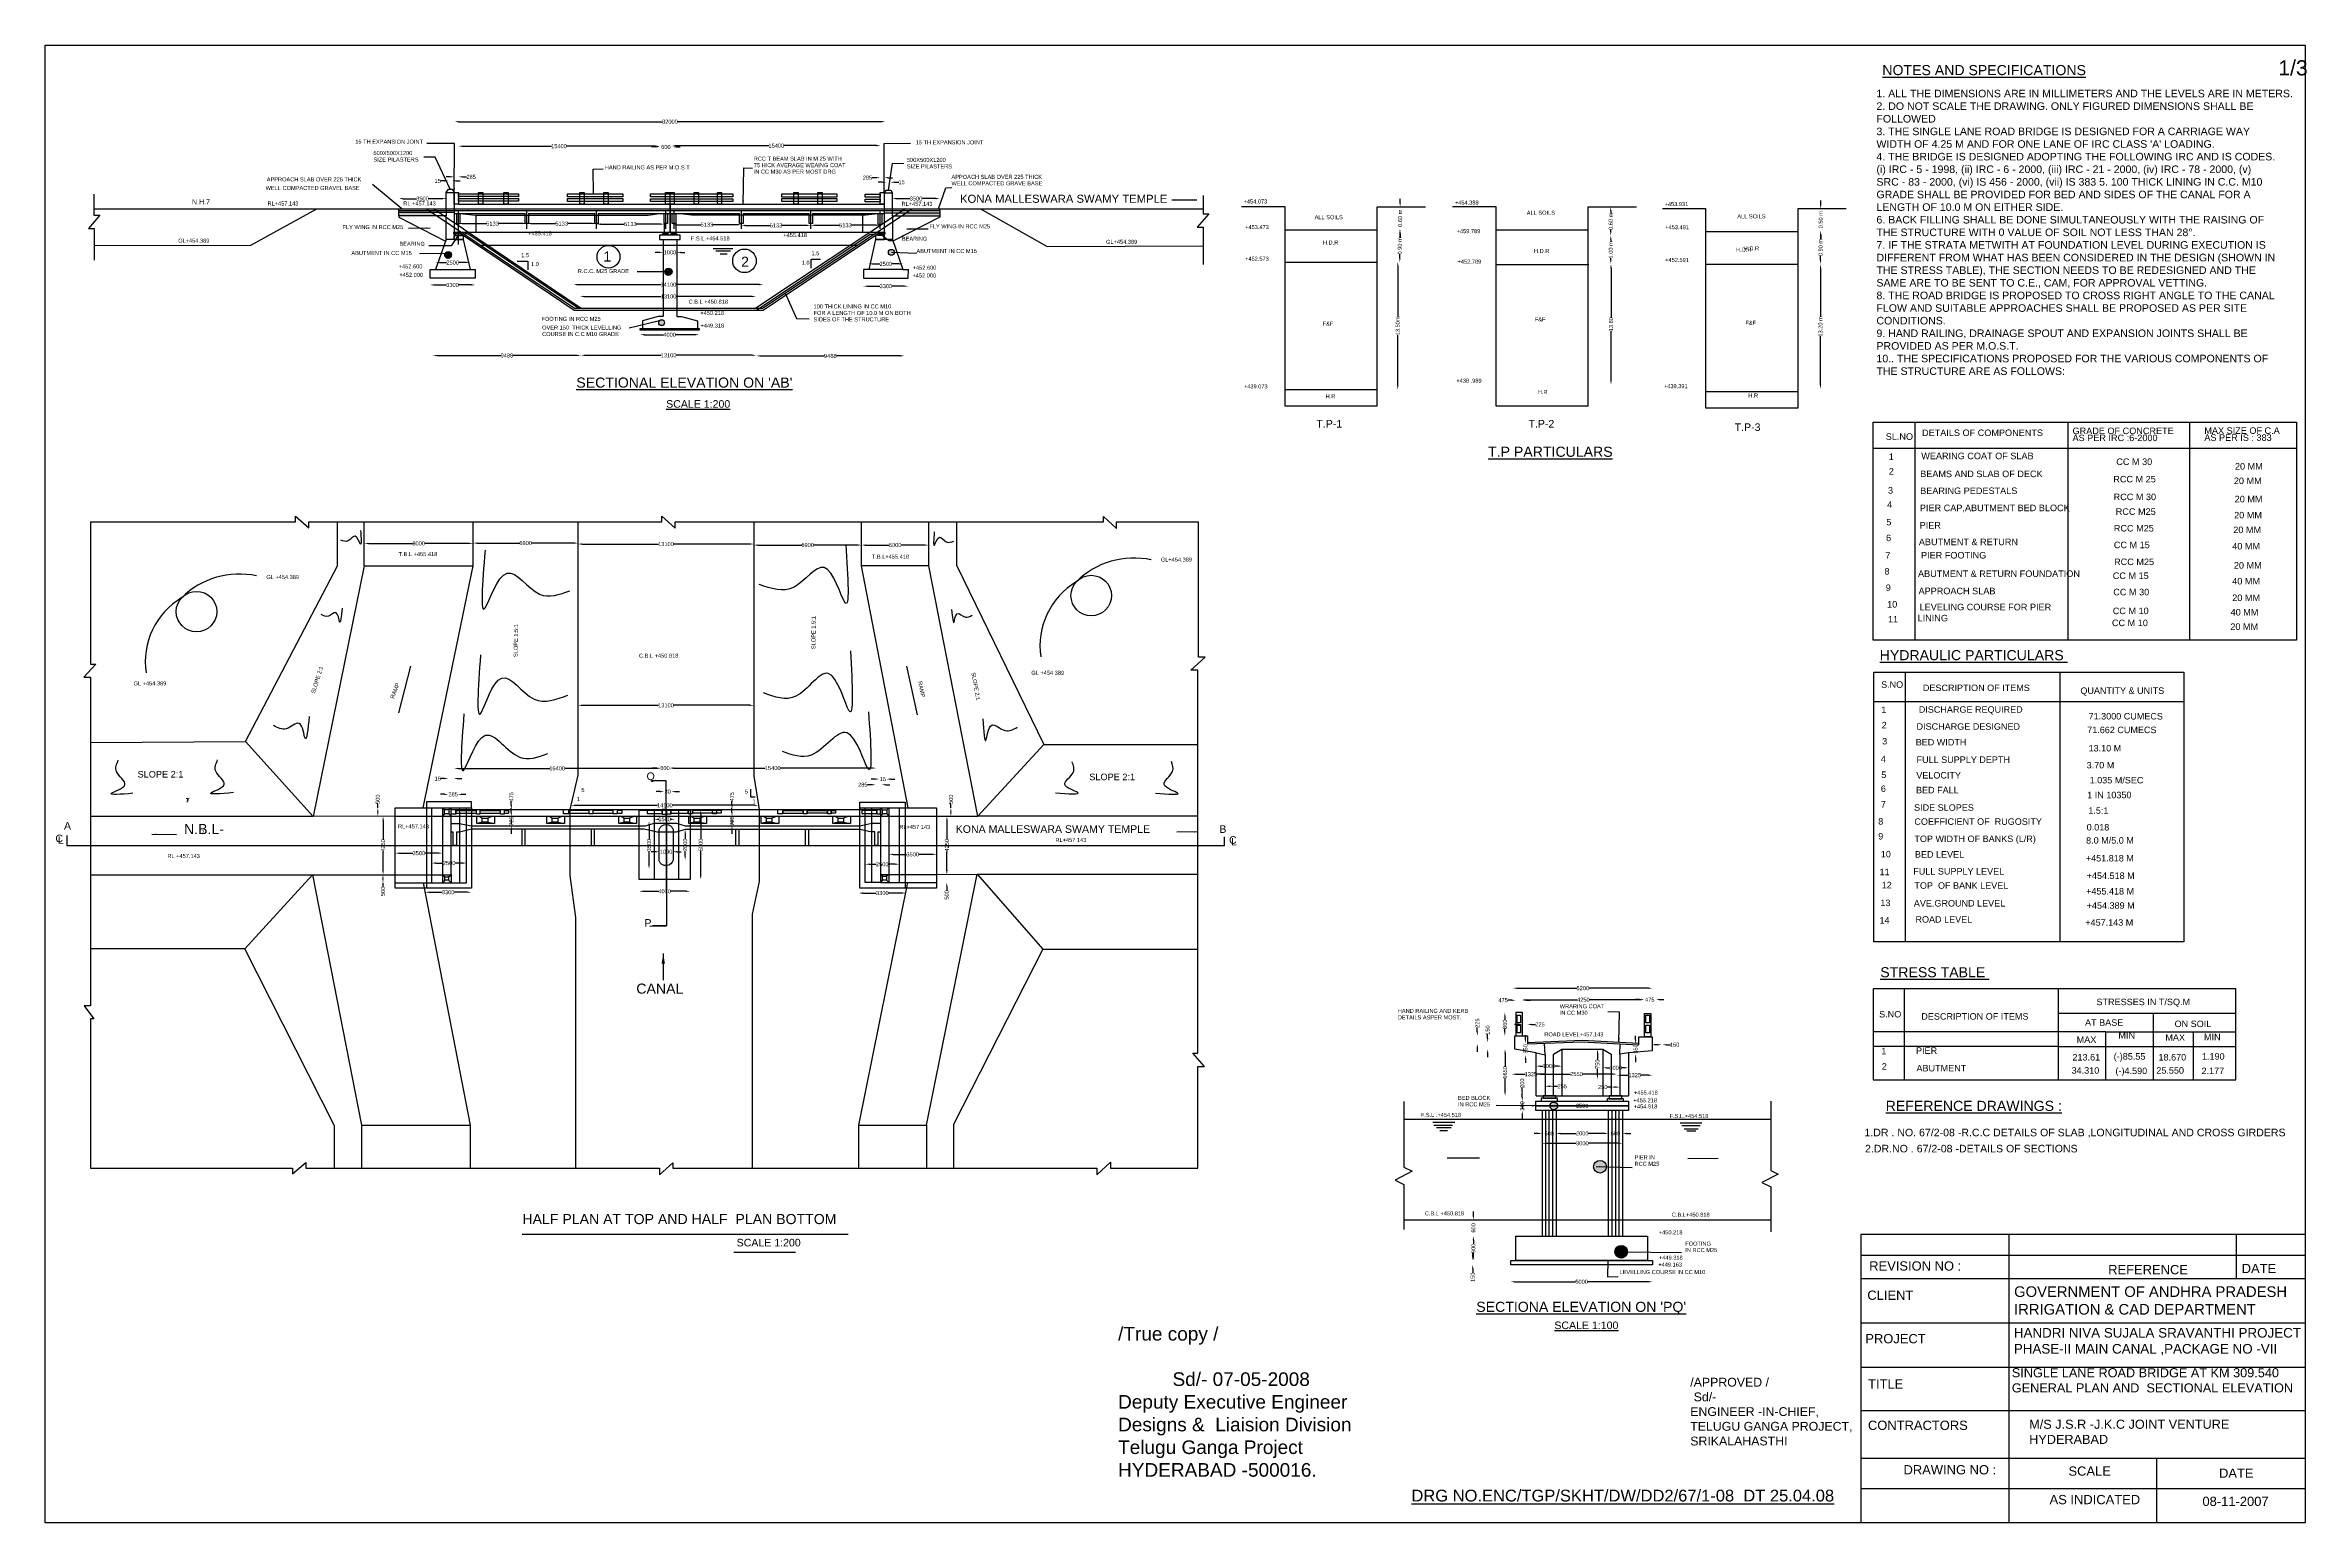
# Model space of a CAD drawing. Header units: millimetres. Extents: x -53220972 to -53198558, y 22125360 to 22140000.
import ezdxf

# ---------------------------------------------------------------- set-up
doc = ezdxf.new("R2010")
doc.units = ezdxf.units.MM
doc.header["$MEASUREMENT"] = 0
for name, color, linetype in [('DIMENSION', 7, 'Continuous'), ('DIMENSION @ 1', 7, 'Continuous'), ('DRAWING', 2, 'Continuous'), ('TEXT', 7, 'Continuous')]:
    doc.layers.add(name, color=color, linetype=linetype)
doc.styles.get("Standard").update_dxf_attribs({"font": 'arial.ttf', "height": 40})
doc.dimstyles.get("Standard").update_dxf_attribs({"dimtxt": 40, "dimasz": 40, "dimexe": 0.18, "dimexo": 0.0625, "dimgap": 0.09, "dimtad": 0, "dimdec": 0, "dimzin": 0, "dimdsep": 46, "dimtxsty": 'Standard', "dimcen": 0.09, "dimse1": 1, "dimse2": 1, "dimadec": 0, "dimazin": 0, "dimtfac": 1, "dimtdec": 0, "dimtofl": 0, "dimtmove": 0, "dimatfit": 3, "dimfxl": 1, "dimtolj": 1, "dimtzin": 0, "dimarcsym": 0})
pattern_1 = [(50, (0, 0), (7.172601826, -0.6275213498), [0.75, -8.25]), (355, (0, 0), (-1.3875133361, 7.521921337), [0.6, -6.6]), (100.45144446, (0.598, -0.052), (5.7850884673, 6.8943999097), [0.63740192, -7.01142112]), (46.1842, (0, 2), (10.6724133067, -1.6551928079), [1.125, -12.375]), (96.63563549, (0.889, 1.862), (9.3466194567, 9.7411860077), [0.95610342, -10.5171376]), (351.18416399, (0, 2), (9.3466194505, 9.7411860027), [0.9, -9.90000001]), (21, (1, 1.5), (5.9690705212, -4.02618890665), [0.75, -8.25]), (326, (1, 1.5), (2.4331533192, 7.2515004505), [0.6, -6.6]), (71.45144474, (1.4974, 1.1645), (8.4022237673, 3.2253115281), [0.6374019, -7.01142112]), (37.5, (0, 0), (0.12159855317, 3.32893853831), [0, -6.52, 0, -6.7, 0, -6.625]), (7.5, (0, 0), (2.63069537442, 3.94411711882), [0, -3.82, 0, -6.37, 0, -2.525]), (327.5, (-2.23, 0), (5.33822436172, -0.22554871734), [0, -2.5, 0, -7.8, 0, -10.35]), (317.5, (-3.23, 0), (5.83186169342, 1.00104982332), [0, -3.25, 0, -5.18, 0, -7.35])]

# ---------------------------------------------------------------- blocks, each defined once
blk = doc.blocks.new('*D54')
at = {"layer": 'Defpoints', "color": 0, "transparency": 16777216}
for p in [(-53216913, 22139223), (-53212648, 22139243), (-53212648, 22139218)]:
    blk.add_point(p, dxfattribs=at)
at = {"layer": 'TEXT', "color": 0, "lineweight": -2, "transparency": 16777216}
for p, q in [((-53216873, 22139243), (-53214856, 22139243)), ((-53212688, 22139243), (-53214705, 22139243))]:
    blk.add_line(p, q, dxfattribs=at)
at = {"layer": 'TEXT', "color": 0, "transparency": 16777216}
for points in [[(-53216873, 22139250), (-53216873, 22139236), (-53216913, 22139243)], [(-53212688, 22139250), (-53212688, 22139236), (-53212648, 22139243)]]:
    blk.add_solid(points, dxfattribs=at)
at = {"layer": 'TEXT', "color": 0, "transparency": 16777216, "insert": (-53214781, 22139243), "char_height": 40, "attachment_point": 5}
blk.add_mtext('\\A1;32000', dxfattribs=at)
blk = doc.blocks.new('*D55')
at = {"layer": 'Defpoints', "color": 0, "transparency": 16777216}
for p in [(-53214758, 22139006), (-53214758, 22139001), (-53212694, 22138999)]:
    blk.add_point(p, dxfattribs=at)
at = {"layer": 'TEXT', "color": 0, "lineweight": -2, "transparency": 16777216}
for p, q in [((-53214718, 22139006), (-53213799, 22139006)), ((-53212734, 22139006), (-53213653, 22139006))]:
    blk.add_line(p, q, dxfattribs=at)
at = {"layer": 'TEXT', "color": 0, "transparency": 16777216}
for points in [[(-53214718, 22139012), (-53214718, 22138999), (-53214758, 22139006)], [(-53212734, 22139012), (-53212734, 22138999), (-53212694, 22139006)]]:
    blk.add_solid(points, dxfattribs=at)
at = {"layer": 'TEXT', "color": 0, "transparency": 16777216, "insert": (-53213726, 22139006), "char_height": 40, "attachment_point": 5}
blk.add_mtext('\\A1;15400', dxfattribs=at)
blk = doc.blocks.new('*D56')
at = {"layer": 'Defpoints', "color": 0, "transparency": 16777216}
for p in [(-53214884, 22139052), (-53214884, 22138993), (-53214758, 22139006)]:
    blk.add_point(p, dxfattribs=at)
at = {"layer": 'TEXT', "color": 0, "lineweight": -2, "transparency": 16777216}
for p, q in [((-53214924, 22138993), (-53214964, 22138993)), ((-53214718, 22138993), (-53214678, 22138993))]:
    blk.add_line(p, q, dxfattribs=at)
at = {"layer": 'TEXT', "color": 0, "transparency": 16777216}
for points in [[(-53214924, 22139000), (-53214924, 22138987), (-53214884, 22138993)], [(-53214718, 22139000), (-53214718, 22138987), (-53214758, 22138993)]]:
    blk.add_solid(points, dxfattribs=at)
at = {"layer": 'TEXT', "color": 0, "transparency": 16777216, "insert": (-53214821, 22138993), "char_height": 40, "attachment_point": 5}
blk.add_mtext('\\A1;600', dxfattribs=at)
blk = doc.blocks.new('*D57')
at = {"layer": 'Defpoints', "color": 0, "transparency": 16777216}
for p in [(-53216877, 22139000), (-53216877, 22138993), (-53214884, 22138993)]:
    blk.add_point(p, dxfattribs=at)
at = {"layer": 'TEXT', "color": 0, "lineweight": -2, "transparency": 16777216}
for p, q in [((-53216837, 22139000), (-53215954, 22139000)), ((-53214924, 22139000), (-53215807, 22139000))]:
    blk.add_line(p, q, dxfattribs=at)
at = {"layer": 'TEXT', "color": 0, "transparency": 16777216}
for points in [[(-53216837, 22139007), (-53216837, 22138993), (-53216877, 22139000)], [(-53214924, 22139007), (-53214924, 22138993), (-53214884, 22139000)]]:
    blk.add_solid(points, dxfattribs=at)
at = {"layer": 'TEXT', "color": 0, "transparency": 16777216, "insert": (-53215881, 22139000), "char_height": 40, "attachment_point": 5}
blk.add_mtext('\\A1;15400', dxfattribs=at)
blk = doc.blocks.new('*D58')
at = {"layer": 'Defpoints', "color": 0, "transparency": 16777216}
for p in [(-53216918, 22138542), (-53216876, 22138696), (-53216876, 22138542)]:
    blk.add_point(p, dxfattribs=at)
at = {"layer": 'TEXT', "color": 0, "lineweight": -2, "transparency": 16777216}
for p, q in [((-53216958, 22138696), (-53216998, 22138696)), ((-53216836, 22138696), (-53216796, 22138696))]:
    blk.add_line(p, q, dxfattribs=at)
at = {"layer": 'TEXT', "color": 0, "transparency": 16777216}
for points in [[(-53216958, 22138703), (-53216958, 22138690), (-53216918, 22138696)], [(-53216836, 22138703), (-53216836, 22138690), (-53216876, 22138696)]]:
    blk.add_solid(points, dxfattribs=at)
at = {"layer": 'TEXT', "color": 0, "transparency": 16777216, "insert": (-53216751, 22138696), "char_height": 40, "attachment_point": 5}
blk.add_mtext('\\A1;285', dxfattribs=at)
blk = doc.blocks.new('*D59')
at = {"layer": 'Defpoints', "color": 0, "transparency": 16777216}
for p in [(-53216976, 22138656), (-53216976, 22138573), (-53216939, 22138573)]:
    blk.add_point(p, dxfattribs=at)
at = {"layer": 'TEXT', "color": 0, "lineweight": -2, "transparency": 16777216}
for p, q in [((-53217016, 22138656), (-53217056, 22138656)), ((-53216899, 22138656), (-53216859, 22138656))]:
    blk.add_line(p, q, dxfattribs=at)
at = {"layer": 'TEXT', "color": 0, "transparency": 16777216}
for points in [[(-53217016, 22138663), (-53217016, 22138649), (-53216976, 22138656)], [(-53216899, 22138663), (-53216899, 22138649), (-53216939, 22138656)]]:
    blk.add_solid(points, dxfattribs=at)
at = {"layer": 'TEXT', "color": 0, "transparency": 16777216, "insert": (-53217083, 22138656), "char_height": 40, "attachment_point": 5}
blk.add_mtext('\\A1;15', dxfattribs=at)
blk = doc.blocks.new('*D60')
at = {"layer": 'Defpoints', "color": 0, "transparency": 16777216}
for p in [(-53217467, 22138379), (-53216998, 22138480), (-53216998, 22138379)]:
    blk.add_point(p, dxfattribs=at)
at = {"layer": 'TEXT', "color": 0, "lineweight": -2, "transparency": 16777216}
for p, q in [((-53217427, 22138480), (-53217293, 22138480)), ((-53217038, 22138480), (-53217173, 22138480))]:
    blk.add_line(p, q, dxfattribs=at)
at = {"layer": 'TEXT', "color": 0, "transparency": 16777216}
for points in [[(-53217427, 22138487), (-53217427, 22138474), (-53217467, 22138480)], [(-53217038, 22138487), (-53217038, 22138474), (-53216998, 22138480)]]:
    blk.add_solid(points, dxfattribs=at)
at = {"layer": 'TEXT', "color": 0, "transparency": 16777216, "insert": (-53217233, 22138480), "char_height": 40, "attachment_point": 5}
blk.add_mtext('\\A1;3500', dxfattribs=at)
blk = doc.blocks.new('*D61')
at = {"layer": 'Defpoints', "color": 0, "transparency": 16777216}
for p in [(-53216879, 22138230), (-53216199, 22138233), (-53216199, 22138230)]:
    blk.add_point(p, dxfattribs=at)
at = {"layer": 'TEXT', "color": 0, "lineweight": -2, "transparency": 16777216}
for p, q in [((-53216839, 22138233), (-53216599, 22138233)), ((-53216239, 22138233), (-53216479, 22138233))]:
    blk.add_line(p, q, dxfattribs=at)
at = {"layer": 'TEXT', "color": 0, "transparency": 16777216}
for points in [[(-53216839, 22138240), (-53216839, 22138227), (-53216879, 22138233)], [(-53216239, 22138240), (-53216239, 22138227), (-53216199, 22138233)]]:
    blk.add_solid(points, dxfattribs=at)
at = {"layer": 'TEXT', "color": 0, "transparency": 16777216, "insert": (-53216539, 22138233), "char_height": 40, "attachment_point": 5}
blk.add_mtext('\\A1;5133', dxfattribs=at)
blk = doc.blocks.new('*D62')
at = {"layer": 'Defpoints', "color": 0, "transparency": 16777216}
for p in [(-53216199, 22138233), (-53215509, 22138233), (-53215509, 22138233)]:
    blk.add_point(p, dxfattribs=at)
at = {"layer": 'TEXT', "color": 0, "lineweight": -2, "transparency": 16777216}
for p, q in [((-53216159, 22138233), (-53215914, 22138233)), ((-53215549, 22138233), (-53215794, 22138233))]:
    blk.add_line(p, q, dxfattribs=at)
at = {"layer": 'TEXT', "color": 0, "transparency": 16777216}
for points in [[(-53216159, 22138240), (-53216159, 22138227), (-53216199, 22138233)], [(-53215549, 22138240), (-53215549, 22138227), (-53215509, 22138233)]]:
    blk.add_solid(points, dxfattribs=at)
at = {"layer": 'TEXT', "color": 0, "transparency": 16777216, "insert": (-53215854, 22138233), "char_height": 40, "attachment_point": 5}
blk.add_mtext('\\A1;5133', dxfattribs=at)
blk = doc.blocks.new('*D63')
at = {"layer": 'Defpoints', "color": 0, "transparency": 16777216}
for p in [(-53215509, 22138233), (-53214838, 22138228), (-53214838, 22138220)]:
    blk.add_point(p, dxfattribs=at)
at = {"layer": 'TEXT', "color": 0, "lineweight": -2, "transparency": 16777216}
for p, q in [((-53215469, 22138228), (-53215233, 22138228)), ((-53214878, 22138228), (-53215114, 22138228))]:
    blk.add_line(p, q, dxfattribs=at)
at = {"layer": 'TEXT', "color": 0, "transparency": 16777216}
for points in [[(-53215469, 22138235), (-53215469, 22138221), (-53215509, 22138228)], [(-53214878, 22138235), (-53214878, 22138221), (-53214838, 22138228)]]:
    blk.add_solid(points, dxfattribs=at)
at = {"layer": 'TEXT', "color": 0, "transparency": 16777216, "insert": (-53215173, 22138228), "char_height": 40, "attachment_point": 5}
blk.add_mtext('\\A1;5133', dxfattribs=at)
blk = doc.blocks.new('*D64')
at = {"layer": 'Defpoints', "color": 0, "transparency": 16777216}
for p in [(-53214758, 22138233), (-53214073, 22138222), (-53214073, 22138217)]:
    blk.add_point(p, dxfattribs=at)
at = {"layer": 'TEXT', "color": 0, "lineweight": -2, "transparency": 16777216}
for p, q in [((-53214718, 22138222), (-53214475, 22138222)), ((-53214113, 22138222), (-53214355, 22138222))]:
    blk.add_line(p, q, dxfattribs=at)
at = {"layer": 'TEXT', "color": 0, "transparency": 16777216}
for points in [[(-53214718, 22138229), (-53214718, 22138215), (-53214758, 22138222)], [(-53214113, 22138229), (-53214113, 22138215), (-53214073, 22138222)]]:
    blk.add_solid(points, dxfattribs=at)
at = {"layer": 'TEXT', "color": 0, "transparency": 16777216, "insert": (-53214415, 22138222), "char_height": 40, "attachment_point": 5}
blk.add_mtext('\\A1;5133', dxfattribs=at)
blk = doc.blocks.new('*D65')
at = {"layer": 'Defpoints', "color": 0, "transparency": 16777216}
for p in [(-53214073, 22138222), (-53213385, 22138222), (-53213385, 22138215)]:
    blk.add_point(p, dxfattribs=at)
at = {"layer": 'TEXT', "color": 0, "lineweight": -2, "transparency": 16777216}
for p, q in [((-53214033, 22138215), (-53213789, 22138215)), ((-53213425, 22138215), (-53213669, 22138215))]:
    blk.add_line(p, q, dxfattribs=at)
at = {"layer": 'TEXT', "color": 0, "transparency": 16777216}
for points in [[(-53214033, 22138222), (-53214033, 22138209), (-53214073, 22138215)], [(-53213425, 22138222), (-53213425, 22138209), (-53213385, 22138215)]]:
    blk.add_solid(points, dxfattribs=at)
at = {"layer": 'TEXT', "color": 0, "transparency": 16777216, "insert": (-53213729, 22138215), "char_height": 40, "attachment_point": 5}
blk.add_mtext('\\A1;5133', dxfattribs=at)
blk = doc.blocks.new('*D66')
at = {"layer": 'Defpoints', "color": 0, "transparency": 16777216}
for p in [(-53213385, 22138215), (-53212699, 22138216), (-53212699, 22138211)]:
    blk.add_point(p, dxfattribs=at)
at = {"layer": 'TEXT', "color": 0, "lineweight": -2, "transparency": 16777216}
for p, q in [((-53213345, 22138216), (-53213102, 22138216)), ((-53212739, 22138216), (-53212982, 22138216))]:
    blk.add_line(p, q, dxfattribs=at)
at = {"layer": 'TEXT', "color": 0, "transparency": 16777216}
for points in [[(-53213345, 22138223), (-53213345, 22138210), (-53213385, 22138216)], [(-53212739, 22138223), (-53212739, 22138210), (-53212699, 22138216)]]:
    blk.add_solid(points, dxfattribs=at)
at = {"layer": 'TEXT', "color": 0, "transparency": 16777216, "insert": (-53213042, 22138216), "char_height": 40, "attachment_point": 5}
blk.add_mtext('\\A1;5133', dxfattribs=at)
blk = doc.blocks.new('*D67')
at = {"layer": 'Defpoints', "color": 0, "transparency": 16777216}
for p in [(-53212637, 22138565), (-53212592, 22138643), (-53212592, 22138565)]:
    blk.add_point(p, dxfattribs=at)
at = {"layer": 'TEXT', "color": 0, "lineweight": -2, "transparency": 16777216}
for p, q in [((-53212677, 22138643), (-53212717, 22138643)), ((-53212552, 22138643), (-53212512, 22138643))]:
    blk.add_line(p, q, dxfattribs=at)
at = {"layer": 'TEXT', "color": 0, "transparency": 16777216}
for points in [[(-53212677, 22138650), (-53212677, 22138636), (-53212637, 22138643)], [(-53212552, 22138650), (-53212552, 22138636), (-53212592, 22138643)]]:
    blk.add_solid(points, dxfattribs=at)
at = {"layer": 'TEXT', "color": 0, "transparency": 16777216, "insert": (-53212485, 22138643), "char_height": 40, "attachment_point": 5}
blk.add_mtext('\\A1;15', dxfattribs=at)
blk = doc.blocks.new('*D68')
at = {"layer": 'Defpoints', "color": 0, "transparency": 16777216}
for p in [(-53212698, 22138688), (-53212698, 22138542), (-53212656, 22138542)]:
    blk.add_point(p, dxfattribs=at)
at = {"layer": 'TEXT', "color": 0, "lineweight": -2, "transparency": 16777216}
for p, q in [((-53212738, 22138688), (-53212778, 22138688)), ((-53212616, 22138688), (-53212576, 22138688))]:
    blk.add_line(p, q, dxfattribs=at)
at = {"layer": 'TEXT', "color": 0, "transparency": 16777216}
for points in [[(-53212738, 22138695), (-53212738, 22138681), (-53212698, 22138688)], [(-53212616, 22138695), (-53212616, 22138681), (-53212656, 22138688)]]:
    blk.add_solid(points, dxfattribs=at)
at = {"layer": 'TEXT', "color": 0, "transparency": 16777216, "insert": (-53212823, 22138688), "char_height": 40, "attachment_point": 5}
blk.add_mtext('\\A1;285', dxfattribs=at)
blk = doc.blocks.new('*D69')
at = {"layer": 'Defpoints', "color": 0, "transparency": 16777216}
for p in [(-53212577, 22138379), (-53212107, 22138481), (-53212107, 22138379)]:
    blk.add_point(p, dxfattribs=at)
at = {"layer": 'TEXT', "color": 0, "lineweight": -2, "transparency": 16777216}
for p, q in [((-53212537, 22138481), (-53212401, 22138481)), ((-53212147, 22138481), (-53212282, 22138481))]:
    blk.add_line(p, q, dxfattribs=at)
at = {"layer": 'TEXT', "color": 0, "transparency": 16777216}
for points in [[(-53212537, 22138488), (-53212537, 22138474), (-53212577, 22138481)], [(-53212147, 22138488), (-53212147, 22138474), (-53212107, 22138481)]]:
    blk.add_solid(points, dxfattribs=at)
at = {"layer": 'TEXT', "color": 0, "transparency": 16777216, "insert": (-53212342, 22138481), "char_height": 40, "attachment_point": 5}
blk.add_mtext('\\A1;3500', dxfattribs=at)
blk = doc.blocks.new('*D70')
at = {"layer": 'Defpoints', "color": 0, "transparency": 16777216}
for p in [(-53212811, 22137777), (-53212471, 22137834), (-53212471, 22137777)]:
    blk.add_point(p, dxfattribs=at)
at = {"layer": 'TEXT', "color": 0, "lineweight": -2, "transparency": 16777216}
for p, q in [((-53212771, 22137834), (-53212701, 22137834)), ((-53212511, 22137834), (-53212581, 22137834))]:
    blk.add_line(p, q, dxfattribs=at)
at = {"layer": 'TEXT', "color": 0, "transparency": 16777216}
for points in [[(-53212771, 22137840), (-53212771, 22137827), (-53212811, 22137834)], [(-53212511, 22137840), (-53212511, 22137827), (-53212471, 22137834)]]:
    blk.add_solid(points, dxfattribs=at)
at = {"layer": 'TEXT', "color": 0, "transparency": 16777216, "insert": (-53212641, 22137834), "char_height": 40, "attachment_point": 5}
blk.add_mtext('\\A1;2500', dxfattribs=at)
blk = doc.blocks.new('*D71')
at = {"layer": 'Defpoints', "color": 0, "transparency": 16777216}
for p in [(-53212864, 22137693), (-53212419, 22137693), (-53212419, 22137613)]:
    blk.add_point(p, dxfattribs=at)
at = {"layer": 'TEXT', "color": 0, "lineweight": -2, "transparency": 16777216}
for p, q in [((-53212824, 22137613), (-53212701, 22137613)), ((-53212459, 22137613), (-53212582, 22137613))]:
    blk.add_line(p, q, dxfattribs=at)
at = {"layer": 'TEXT', "color": 0, "transparency": 16777216}
for points in [[(-53212824, 22137619), (-53212824, 22137606), (-53212864, 22137613)], [(-53212459, 22137619), (-53212459, 22137606), (-53212419, 22137613)]]:
    blk.add_solid(points, dxfattribs=at)
at = {"layer": 'TEXT', "color": 0, "transparency": 16777216, "insert": (-53212641, 22137613), "char_height": 40, "attachment_point": 5}
blk.add_mtext('\\A1;3300', dxfattribs=at)
blk = doc.blocks.new('*D72')
at = {"layer": 'Defpoints', "color": 0, "transparency": 16777216}
for p in [(-53214848, 22137948), (-53214713, 22137948), (-53214713, 22137948)]:
    blk.add_point(p, dxfattribs=at)
at = {"layer": 'TEXT', "color": 0, "lineweight": -2, "transparency": 16777216}
for p, q in [((-53214888, 22137948), (-53214928, 22137948)), ((-53214673, 22137948), (-53214633, 22137948))]:
    blk.add_line(p, q, dxfattribs=at)
at = {"layer": 'TEXT', "color": 0, "transparency": 16777216}
for points in [[(-53214888, 22137955), (-53214888, 22137942), (-53214848, 22137948)], [(-53214673, 22137955), (-53214673, 22137942), (-53214713, 22137948)]]:
    blk.add_solid(points, dxfattribs=at)
at = {"layer": 'TEXT', "color": 0, "transparency": 16777216, "insert": (-53214781, 22137948), "char_height": 40, "attachment_point": 5}
blk.add_mtext('\\A1;1000', dxfattribs=at)
blk = doc.blocks.new('*D73')
at = {"layer": 'Defpoints', "color": 0, "transparency": 16777216}
for p in [(-53215736, 22137628), (-53215736, 22137619), (-53213856, 22137611)]:
    blk.add_point(p, dxfattribs=at)
at = {"layer": 'TEXT', "color": 0, "lineweight": -2, "transparency": 16777216}
for p, q in [((-53215696, 22137628), (-53214869, 22137628)), ((-53213896, 22137628), (-53214723, 22137628))]:
    blk.add_line(p, q, dxfattribs=at)
at = {"layer": 'TEXT', "color": 0, "transparency": 16777216}
for points in [[(-53215696, 22137635), (-53215696, 22137621), (-53215736, 22137628)], [(-53213896, 22137635), (-53213896, 22137621), (-53213856, 22137628)]]:
    blk.add_solid(points, dxfattribs=at)
at = {"layer": 'TEXT', "color": 0, "transparency": 16777216, "insert": (-53214796, 22137628), "char_height": 40, "attachment_point": 5}
blk.add_mtext('\\A1;14100', dxfattribs=at)
blk = doc.blocks.new('*D74')
at = {"layer": 'Defpoints', "color": 0, "transparency": 16777216}
for p in [(-53215672, 22137511), (-53213928, 22137511), (-53213928, 22137502)]:
    blk.add_point(p, dxfattribs=at)
at = {"layer": 'TEXT', "color": 0, "lineweight": -2, "transparency": 16777216}
for p, q in [((-53215632, 22137511), (-53214868, 22137511)), ((-53213968, 22137511), (-53214721, 22137511))]:
    blk.add_line(p, q, dxfattribs=at)
at = {"layer": 'TEXT', "color": 0, "transparency": 16777216}
for points in [[(-53215632, 22137518), (-53215632, 22137505), (-53215672, 22137511)], [(-53213968, 22137518), (-53213968, 22137505), (-53213928, 22137511)]]:
    blk.add_solid(points, dxfattribs=at)
at = {"layer": 'TEXT', "color": 0, "transparency": 16777216, "insert": (-53214795, 22137511), "char_height": 40, "attachment_point": 5}
blk.add_mtext('\\A1;13100', dxfattribs=at)
blk = doc.blocks.new('*D75')
at = {"layer": 'Defpoints', "color": 0, "transparency": 16777216}
for p in [(-53215076, 22137176), (-53214491, 22137176), (-53214491, 22137132)]:
    blk.add_point(p, dxfattribs=at)
at = {"layer": 'TEXT', "color": 0, "lineweight": -2, "transparency": 16777216}
for p, q in [((-53215036, 22137132), (-53214844, 22137132)), ((-53214531, 22137132), (-53214723, 22137132))]:
    blk.add_line(p, q, dxfattribs=at)
at = {"layer": 'TEXT', "color": 0, "transparency": 16777216}
for points in [[(-53215036, 22137139), (-53215036, 22137126), (-53215076, 22137132)], [(-53214531, 22137139), (-53214531, 22137126), (-53214491, 22137132)]]:
    blk.add_solid(points, dxfattribs=at)
at = {"layer": 'TEXT', "color": 0, "transparency": 16777216, "insert": (-53214784, 22137132), "char_height": 40, "attachment_point": 5}
blk.add_mtext('\\A1;4000', dxfattribs=at)
blk = doc.blocks.new('*D76')
at = {"layer": 'Defpoints', "color": 0, "transparency": 16777216}
for p in [(-53217132, 22136936), (-53215663, 22136943), (-53215663, 22136926)]:
    blk.add_point(p, dxfattribs=at)
at = {"layer": 'TEXT', "color": 0, "lineweight": -2, "transparency": 16777216}
for p, q in [((-53217092, 22136926), (-53216457, 22136926)), ((-53215703, 22136926), (-53216337, 22136926))]:
    blk.add_line(p, q, dxfattribs=at)
at = {"layer": 'TEXT', "color": 0, "transparency": 16777216}
for points in [[(-53217092, 22136933), (-53217092, 22136920), (-53217132, 22136926)], [(-53215703, 22136933), (-53215703, 22136920), (-53215663, 22136926)]]:
    blk.add_solid(points, dxfattribs=at)
at = {"layer": 'TEXT', "color": 0, "transparency": 16777216, "insert": (-53216397, 22136926), "char_height": 40, "attachment_point": 5}
blk.add_mtext('\\A1;9488', dxfattribs=at)
blk = doc.blocks.new('*D77')
at = {"layer": 'Defpoints', "color": 0, "transparency": 16777216}
for p in [(-53215663, 22136926), (-53213925, 22136928), (-53213925, 22136926)]:
    blk.add_point(p, dxfattribs=at)
at = {"layer": 'TEXT', "color": 0, "lineweight": -2, "transparency": 16777216}
for p, q in [((-53215623, 22136928), (-53214867, 22136928)), ((-53213965, 22136928), (-53214721, 22136928))]:
    blk.add_line(p, q, dxfattribs=at)
at = {"layer": 'TEXT', "color": 0, "transparency": 16777216}
for points in [[(-53215623, 22136935), (-53215623, 22136922), (-53215663, 22136928)], [(-53213965, 22136935), (-53213965, 22136922), (-53213925, 22136928)]]:
    blk.add_solid(points, dxfattribs=at)
at = {"layer": 'TEXT', "color": 0, "transparency": 16777216, "insert": (-53214794, 22136928), "char_height": 40, "attachment_point": 5}
blk.add_mtext('\\A1;13100', dxfattribs=at)
blk = doc.blocks.new('*D78')
at = {"layer": 'Defpoints', "color": 0, "transparency": 16777216}
for p in [(-53217106, 22137847), (-53217106, 22137777), (-53216762, 22137777)]:
    blk.add_point(p, dxfattribs=at)
at = {"layer": 'TEXT', "color": 0, "lineweight": -2, "transparency": 16777216}
for p, q in [((-53217066, 22137847), (-53216994, 22137847)), ((-53216802, 22137847), (-53216874, 22137847))]:
    blk.add_line(p, q, dxfattribs=at)
at = {"layer": 'TEXT', "color": 0, "transparency": 16777216}
for points in [[(-53217066, 22137854), (-53217066, 22137841), (-53217106, 22137847)], [(-53216802, 22137854), (-53216802, 22137841), (-53216762, 22137847)]]:
    blk.add_solid(points, dxfattribs=at)
at = {"layer": 'TEXT', "color": 0, "transparency": 16777216, "insert": (-53216934, 22137847), "char_height": 40, "attachment_point": 5}
blk.add_mtext('\\A1;2500', dxfattribs=at)
blk = doc.blocks.new('*D79')
at = {"layer": 'Defpoints', "color": 0, "transparency": 16777216}
for p in [(-53217159, 22137693), (-53216711, 22137693), (-53216711, 22137625)]:
    blk.add_point(p, dxfattribs=at)
at = {"layer": 'TEXT', "color": 0, "lineweight": -2, "transparency": 16777216}
for p, q in [((-53217119, 22137625), (-53216995, 22137625)), ((-53216751, 22137625), (-53216875, 22137625))]:
    blk.add_line(p, q, dxfattribs=at)
at = {"layer": 'TEXT', "color": 0, "transparency": 16777216}
for points in [[(-53217119, 22137632), (-53217119, 22137619), (-53217159, 22137625)], [(-53216751, 22137632), (-53216751, 22137619), (-53216711, 22137625)]]:
    blk.add_solid(points, dxfattribs=at)
at = {"layer": 'TEXT', "color": 0, "transparency": 16777216, "insert": (-53216935, 22137625), "char_height": 40, "attachment_point": 5}
blk.add_mtext('\\A1;3300', dxfattribs=at)
blk = doc.blocks.new('*D80')
at = {"layer": 'Defpoints', "color": 0, "transparency": 16777216}
for p in [(-53213925, 22136926), (-53212457, 22136925), (-53212457, 22136922)]:
    blk.add_point(p, dxfattribs=at)
at = {"layer": 'TEXT', "color": 0, "lineweight": -2, "transparency": 16777216}
for p, q in [((-53213885, 22136922), (-53213251, 22136922)), ((-53212497, 22136922), (-53213131, 22136922))]:
    blk.add_line(p, q, dxfattribs=at)
at = {"layer": 'TEXT', "color": 0, "transparency": 16777216}
for points in [[(-53213885, 22136929), (-53213885, 22136916), (-53213925, 22136922)], [(-53212497, 22136929), (-53212497, 22136916), (-53212457, 22136922)]]:
    blk.add_solid(points, dxfattribs=at)
at = {"layer": 'TEXT', "color": 0, "transparency": 16777216, "insert": (-53213191, 22136922), "char_height": 40, "attachment_point": 5}
blk.add_mtext('\\A1;9488', dxfattribs=at)
blk = doc.blocks.new('*D81')
at = {"layer": 'Defpoints', "color": 0, "transparency": 16777216}
for p in [(-53206779, 22130186), (-53206283, 22130186), (-53206283, 22130107)]:
    blk.add_point(p, dxfattribs=at)
at = {"layer": 'TEXT', "color": 0, "lineweight": -2, "transparency": 16777216}
for p, q in [((-53206779, 22130226), (-53206779, 22130266)), ((-53206779, 22130067), (-53206779, 22130027))]:
    blk.add_line(p, q, dxfattribs=at)
at = {"layer": 'TEXT', "color": 0, "transparency": 16777216}
for points in [[(-53206786, 22130226), (-53206773, 22130226), (-53206779, 22130186)], [(-53206786, 22130067), (-53206773, 22130067), (-53206779, 22130107)]]:
    blk.add_solid(points, dxfattribs=at)
at = {"layer": 'TEXT', "color": 0, "transparency": 16777216, "insert": (-53206779, 22130311), "char_height": 40, "attachment_point": 5, "rotation": 90}
blk.add_mtext('\\A1;225', dxfattribs=at)
blk = doc.blocks.new('*D82')
at = {"layer": 'Defpoints', "color": 0, "transparency": 16777216}
for p in [(-53206506, 22130415), (-53206398, 22130415), (-53206398, 22130184)]:
    blk.add_point(p, dxfattribs=at)
at = {"layer": 'TEXT', "color": 0, "lineweight": -2, "transparency": 16777216}
for p, q in [((-53206506, 22130375), (-53206506, 22130344)), ((-53206506, 22130224), (-53206506, 22130255))]:
    blk.add_line(p, q, dxfattribs=at)
at = {"layer": 'TEXT', "color": 0, "transparency": 16777216}
for points in [[(-53206513, 22130375), (-53206500, 22130375), (-53206506, 22130415)], [(-53206513, 22130224), (-53206500, 22130224), (-53206506, 22130184)]]:
    blk.add_solid(points, dxfattribs=at)
at = {"layer": 'TEXT', "color": 0, "transparency": 16777216, "insert": (-53206506, 22130300), "char_height": 40, "attachment_point": 5, "rotation": 90}
blk.add_mtext('\\A1;860', dxfattribs=at)
blk = doc.blocks.new('*D83')
at = {"layer": 'Defpoints', "color": 0, "transparency": 16777216}
for p in [(-53206677, 22130120), (-53206408, 22130120), (-53206408, 22130053)]:
    blk.add_point(p, dxfattribs=at)
at = {"layer": 'TEXT', "color": 0, "lineweight": -2, "transparency": 16777216}
for p, q in [((-53206677, 22130160), (-53206677, 22130200)), ((-53206677, 22130013), (-53206677, 22129973))]:
    blk.add_line(p, q, dxfattribs=at)
at = {"layer": 'TEXT', "color": 0, "transparency": 16777216}
for points in [[(-53206683, 22130160), (-53206670, 22130160), (-53206677, 22130120)], [(-53206683, 22130013), (-53206670, 22130013), (-53206677, 22130053)]]:
    blk.add_solid(points, dxfattribs=at)
at = {"layer": 'TEXT', "color": 0, "transparency": 16777216, "insert": (-53206677, 22130242), "char_height": 40, "attachment_point": 5, "rotation": 90}
blk.add_mtext('\\A1;150', dxfattribs=at)
blk = doc.blocks.new('*D84')
at = {"layer": 'Defpoints', "color": 0, "transparency": 16777216}
for p in [(-53206408, 22130053), (-53206504, 22129591), (-53206408, 22129591)]:
    blk.add_point(p, dxfattribs=at)
at = {"layer": 'TEXT', "color": 0, "lineweight": -2, "transparency": 16777216}
for p, q in [((-53206504, 22130013), (-53206504, 22129880)), ((-53206504, 22129631), (-53206504, 22129764))]:
    blk.add_line(p, q, dxfattribs=at)
at = {"layer": 'TEXT', "color": 0, "transparency": 16777216}
for points in [[(-53206511, 22130013), (-53206497, 22130013), (-53206504, 22130053)], [(-53206511, 22129631), (-53206497, 22129631), (-53206504, 22129591)]]:
    blk.add_solid(points, dxfattribs=at)
at = {"layer": 'TEXT', "color": 0, "transparency": 16777216, "insert": (-53206504, 22129822), "char_height": 40, "attachment_point": 5, "rotation": 90}
blk.add_mtext('\\A1;1650', dxfattribs=at)
blk = doc.blocks.new('*D85')
at = {"layer": 'Defpoints', "color": 0, "transparency": 16777216}
for p in [(-53206436, 22129805), (-53206061, 22129805), (-53206061, 22129801)]:
    blk.add_point(p, dxfattribs=at)
at = {"layer": 'TEXT', "color": 0, "lineweight": -2, "transparency": 16777216}
for p, q in [((-53206396, 22129805), (-53206306, 22129805)), ((-53206101, 22129805), (-53206190, 22129805))]:
    blk.add_line(p, q, dxfattribs=at)
at = {"layer": 'TEXT', "color": 0, "transparency": 16777216}
for points in [[(-53206396, 22129812), (-53206396, 22129798), (-53206436, 22129805)], [(-53206101, 22129812), (-53206101, 22129798), (-53206061, 22129805)]]:
    blk.add_solid(points, dxfattribs=at)
at = {"layer": 'TEXT', "color": 0, "transparency": 16777216, "insert": (-53206248, 22129805), "char_height": 40, "attachment_point": 5}
blk.add_mtext('\\A1;1325', dxfattribs=at)
blk = doc.blocks.new('*D86')
at = {"layer": 'Defpoints', "color": 0, "transparency": 16777216}
for p in [(-53206334, 22129592), (-53206201, 22129592), (-53206201, 22129538)]:
    blk.add_point(p, dxfattribs=at)
at = {"layer": 'TEXT', "color": 0, "lineweight": -2, "transparency": 16777216}
for p, q in [((-53206334, 22129632), (-53206334, 22129672)), ((-53206334, 22129498), (-53206334, 22129458))]:
    blk.add_line(p, q, dxfattribs=at)
at = {"layer": 'TEXT', "color": 0, "transparency": 16777216}
for points in [[(-53206340, 22129632), (-53206327, 22129632), (-53206334, 22129592)], [(-53206340, 22129498), (-53206327, 22129498), (-53206334, 22129538)]]:
    blk.add_solid(points, dxfattribs=at)
at = {"layer": 'TEXT', "color": 0, "transparency": 16777216, "insert": (-53206334, 22129716), "char_height": 40, "attachment_point": 5, "rotation": 90}
blk.add_mtext('\\A1;200', dxfattribs=at)
blk = doc.blocks.new('*D87')
at = {"layer": 'Defpoints', "color": 0, "transparency": 16777216}
for p in [(-53206334, 22129444), (-53206201, 22129538), (-53206201, 22129444)]:
    blk.add_point(p, dxfattribs=at)
at = {"layer": 'TEXT', "color": 0, "lineweight": -2, "transparency": 16777216}
for p, q in [((-53206334, 22129578), (-53206334, 22129618)), ((-53206334, 22129404), (-53206334, 22129364))]:
    blk.add_line(p, q, dxfattribs=at)
at = {"layer": 'TEXT', "color": 0, "transparency": 16777216}
for points in [[(-53206340, 22129578), (-53206327, 22129578), (-53206334, 22129538)], [(-53206340, 22129404), (-53206327, 22129404), (-53206334, 22129444)]]:
    blk.add_solid(points, dxfattribs=at)
at = {"layer": 'TEXT', "color": 0, "transparency": 16777216, "insert": (-53206334, 22129491), "char_height": 40, "attachment_point": 5, "rotation": 90}
blk.add_mtext('\\A1;300', dxfattribs=at)
blk = doc.blocks.new('*D88')
at = {"layer": 'Defpoints', "color": 0, "transparency": 16777216}
for p in [(-53206108, 22129684), (-53206023, 22129685), (-53206023, 22129684)]:
    blk.add_point(p, dxfattribs=at)
at = {"layer": 'TEXT', "color": 0, "lineweight": -2, "transparency": 16777216}
for p, q in [((-53206068, 22129685), (-53206063, 22129685)), ((-53206023, 22129685), (-53205983, 22129685))]:
    blk.add_line(p, q, dxfattribs=at)
at = {"layer": 'TEXT', "color": 0, "transparency": 16777216}
for points in [[(-53206068, 22129692), (-53206068, 22129679), (-53206108, 22129685)], [(-53206063, 22129692), (-53206063, 22129679), (-53206023, 22129685)]]:
    blk.add_solid(points, dxfattribs=at)
at = {"layer": 'TEXT', "color": 0, "transparency": 16777216, "insert": (-53205938, 22129685), "char_height": 40, "attachment_point": 5}
blk.add_mtext('\\A1;255', dxfattribs=at)
blk = doc.blocks.new('*D89')
at = {"layer": 'Defpoints', "color": 0, "transparency": 16777216}
for p in [(-53206197, 22129868), (-53205942, 22129885), (-53205942, 22129868)]:
    blk.add_point(p, dxfattribs=at)
at = {"layer": 'TEXT', "color": 0, "lineweight": -2, "transparency": 16777216}
for p, q in [((-53206157, 22129885), (-53206127, 22129885)), ((-53205982, 22129885), (-53206012, 22129885))]:
    blk.add_line(p, q, dxfattribs=at)
at = {"layer": 'TEXT', "color": 0, "transparency": 16777216}
for points in [[(-53206157, 22129892), (-53206157, 22129878), (-53206197, 22129885)], [(-53205982, 22129892), (-53205982, 22129878), (-53205942, 22129885)]]:
    blk.add_solid(points, dxfattribs=at)
at = {"layer": 'TEXT', "color": 0, "transparency": 16777216, "insert": (-53206070, 22129885), "char_height": 40, "attachment_point": 5}
blk.add_mtext('\\A1;1000', dxfattribs=at)
blk = doc.blocks.new('*D90')
at = {"layer": 'Defpoints', "color": 0, "transparency": 16777216}
for p in [(-53206197, 22129804), (-53205396, 22129806), (-53205396, 22129797)]:
    blk.add_point(p, dxfattribs=at)
at = {"layer": 'TEXT', "color": 0, "lineweight": -2, "transparency": 16777216}
for p, q in [((-53206157, 22129806), (-53205856, 22129806)), ((-53205436, 22129806), (-53205736, 22129806))]:
    blk.add_line(p, q, dxfattribs=at)
at = {"layer": 'TEXT', "color": 0, "transparency": 16777216}
for points in [[(-53206157, 22129813), (-53206157, 22129799), (-53206197, 22129806)], [(-53205436, 22129813), (-53205436, 22129799), (-53205396, 22129806)]]:
    blk.add_solid(points, dxfattribs=at)
at = {"layer": 'TEXT', "color": 0, "transparency": 16777216, "insert": (-53205796, 22129806), "char_height": 40, "attachment_point": 5}
blk.add_mtext('\\A1;2550', dxfattribs=at)
blk = doc.blocks.new('*D91')
at = {"layer": 'Defpoints', "color": 0, "transparency": 16777216}
for p in [(-53205396, 22129806), (-53205043, 22129795), (-53205043, 22129793)]:
    blk.add_point(p, dxfattribs=at)
at = {"layer": 'TEXT', "color": 0, "lineweight": -2, "transparency": 16777216}
for p, q in [((-53205356, 22129795), (-53205277, 22129795)), ((-53205083, 22129795), (-53205161, 22129795))]:
    blk.add_line(p, q, dxfattribs=at)
at = {"layer": 'TEXT', "color": 0, "transparency": 16777216}
for points in [[(-53205356, 22129801), (-53205356, 22129788), (-53205396, 22129795)], [(-53205083, 22129801), (-53205083, 22129788), (-53205043, 22129795)]]:
    blk.add_solid(points, dxfattribs=at)
at = {"layer": 'TEXT', "color": 0, "transparency": 16777216, "insert": (-53205219, 22129795), "char_height": 40, "attachment_point": 5}
blk.add_mtext('\\A1;1325', dxfattribs=at)
blk = doc.blocks.new('*D92')
at = {"layer": 'Defpoints', "color": 0, "transparency": 16777216}
for p in [(-53205537, 22129888), (-53205537, 22129868), (-53205279, 22129880)]:
    blk.add_point(p, dxfattribs=at)
at = {"layer": 'TEXT', "color": 0, "lineweight": -2, "transparency": 16777216}
for p, q in [((-53205497, 22129868), (-53205466, 22129868)), ((-53205319, 22129868), (-53205350, 22129868))]:
    blk.add_line(p, q, dxfattribs=at)
at = {"layer": 'TEXT', "color": 0, "transparency": 16777216}
for points in [[(-53205497, 22129875), (-53205497, 22129862), (-53205537, 22129868)], [(-53205319, 22129875), (-53205319, 22129862), (-53205279, 22129868)]]:
    blk.add_solid(points, dxfattribs=at)
at = {"layer": 'TEXT', "color": 0, "transparency": 16777216, "insert": (-53205408, 22129868), "char_height": 40, "attachment_point": 5}
blk.add_mtext('\\A1;1000', dxfattribs=at)
blk = doc.blocks.new('*D93')
at = {"layer": 'Defpoints', "color": 0, "transparency": 16777216}
for p in [(-53205452, 22129677), (-53205452, 22129677), (-53205368, 22129677)]:
    blk.add_point(p, dxfattribs=at)
at = {"layer": 'TEXT', "color": 0, "lineweight": -2, "transparency": 16777216}
for p, q in [((-53205452, 22129677), (-53205492, 22129677)), ((-53205408, 22129677), (-53205412, 22129677))]:
    blk.add_line(p, q, dxfattribs=at)
at = {"layer": 'TEXT', "color": 0, "transparency": 16777216}
for points in [[(-53205412, 22129684), (-53205412, 22129670), (-53205452, 22129677)], [(-53205408, 22129684), (-53205408, 22129670), (-53205368, 22129677)]]:
    blk.add_solid(points, dxfattribs=at)
at = {"layer": 'TEXT', "color": 0, "transparency": 16777216, "insert": (-53205536, 22129677), "char_height": 40, "attachment_point": 5}
blk.add_mtext('\\A1;250', dxfattribs=at)
blk = doc.blocks.new('*D94')
at = {"layer": 'Defpoints', "color": 0, "transparency": 16777216}
for p in [(-53206201, 22129491), (-53206201, 22129491), (-53205280, 22129491)]:
    blk.add_point(p, dxfattribs=at)
at = {"layer": 'TEXT', "color": 0, "lineweight": -2, "transparency": 16777216}
for p, q in [((-53206161, 22129491), (-53205800, 22129491)), ((-53205320, 22129491), (-53205681, 22129491))]:
    blk.add_line(p, q, dxfattribs=at)
at = {"layer": 'TEXT', "color": 0, "transparency": 16777216}
for points in [[(-53206161, 22129498), (-53206161, 22129484), (-53206201, 22129491)], [(-53205320, 22129498), (-53205320, 22129484), (-53205280, 22129491)]]:
    blk.add_solid(points, dxfattribs=at)
at = {"layer": 'TEXT', "color": 0, "transparency": 16777216, "insert": (-53205740, 22129491), "char_height": 40, "attachment_point": 5}
blk.add_mtext('\\A1;3500', dxfattribs=at)
blk = doc.blocks.new('*D95')
at = {"layer": 'Defpoints', "color": 0, "transparency": 16777216}
for p in [(-53212140, 22132445), (-53212140, 22132360), (-53211996, 22132445)]:
    blk.add_point(p, dxfattribs=at)
at = {"layer": 'DIMENSION', "color": 0, "lineweight": -2, "transparency": 16777216}
for p, q in [((-53211996, 22132445), (-53211996, 22132485)), ((-53211996, 22132400), (-53211996, 22132405))]:
    blk.add_line(p, q, dxfattribs=at)
at = {"layer": 'DIMENSION', "color": 0, "transparency": 16777216}
for points in [[(-53212003, 22132405), (-53211990, 22132405), (-53211996, 22132445)], [(-53212003, 22132400), (-53211990, 22132400), (-53211996, 22132360)]]:
    blk.add_solid(points, dxfattribs=at)
at = {"layer": 'DIMENSION', "color": 0, "transparency": 16777216, "insert": (-53211996, 22132529), "char_height": 40, "attachment_point": 5, "rotation": 90}
blk.add_mtext('\\A1;500', dxfattribs=at)
blk = doc.blocks.new('*D96')
at = {"layer": 'Defpoints', "color": 0, "transparency": 16777216}
for p in [(-53212140, 22132360), (-53212140, 22131785), (-53212036, 22131785)]:
    blk.add_point(p, dxfattribs=at)
at = {"layer": 'DIMENSION', "color": 0, "lineweight": -2, "transparency": 16777216}
for p, q in [((-53212036, 22132320), (-53212036, 22132133)), ((-53212036, 22131825), (-53212036, 22132012))]:
    blk.add_line(p, q, dxfattribs=at)
at = {"layer": 'DIMENSION', "color": 0, "transparency": 16777216}
for points in [[(-53212043, 22132320), (-53212029, 22132320), (-53212036, 22132360)], [(-53212043, 22131825), (-53212029, 22131825), (-53212036, 22131785)]]:
    blk.add_solid(points, dxfattribs=at)
at = {"layer": 'DIMENSION', "color": 0, "transparency": 16777216, "insert": (-53212036, 22132073), "char_height": 40, "attachment_point": 5, "rotation": 90}
blk.add_mtext('\\A1;4250', dxfattribs=at)
blk = doc.blocks.new('*D97')
at = {"layer": 'Defpoints', "color": 0, "transparency": 16777216}
for p in [(-53212140, 22131785), (-53212140, 22131705), (-53212038, 22131705)]:
    blk.add_point(p, dxfattribs=at)
at = {"layer": 'DIMENSION', "color": 0, "lineweight": -2, "transparency": 16777216}
for p, q in [((-53212038, 22131825), (-53212038, 22131865)), ((-53212038, 22131665), (-53212038, 22131625))]:
    blk.add_line(p, q, dxfattribs=at)
at = {"layer": 'DIMENSION', "color": 0, "transparency": 16777216}
for points in [[(-53212044, 22131825), (-53212031, 22131825), (-53212038, 22131785)], [(-53212044, 22131665), (-53212031, 22131665), (-53212038, 22131705)]]:
    blk.add_solid(points, dxfattribs=at)
at = {"layer": 'DIMENSION', "color": 0, "transparency": 16777216, "insert": (-53212038, 22131581), "char_height": 40, "attachment_point": 5, "rotation": 90}
blk.add_mtext('\\A1;500', dxfattribs=at)
blk = doc.blocks.new('*D98')
at = {"layer": 'Defpoints', "color": 0, "transparency": 16777216}
for p in [(-53212610, 22131983), (-53212610, 22131983), (-53212140, 22131983)]:
    blk.add_point(p, dxfattribs=at)
at = {"layer": 'DIMENSION', "color": 0, "lineweight": -2, "transparency": 16777216}
for p, q in [((-53212570, 22131983), (-53212435, 22131983)), ((-53212180, 22131983), (-53212315, 22131983))]:
    blk.add_line(p, q, dxfattribs=at)
at = {"layer": 'DIMENSION', "color": 0, "transparency": 16777216}
for points in [[(-53212570, 22131990), (-53212570, 22131977), (-53212610, 22131983)], [(-53212180, 22131990), (-53212180, 22131977), (-53212140, 22131983)]]:
    blk.add_solid(points, dxfattribs=at)
at = {"layer": 'DIMENSION', "color": 0, "transparency": 16777216, "insert": (-53212375, 22131983), "char_height": 40, "attachment_point": 5}
blk.add_mtext('\\A1;3500', dxfattribs=at)
blk = doc.blocks.new('*D99')
at = {"layer": 'Defpoints', "color": 0, "transparency": 16777216}
for p in [(-53212847, 22131878), (-53212507, 22131885), (-53212507, 22131878)]:
    blk.add_point(p, dxfattribs=at)
at = {"layer": 'DIMENSION', "color": 0, "lineweight": -2, "transparency": 16777216}
for p, q in [((-53212807, 22131885), (-53212737, 22131885)), ((-53212547, 22131885), (-53212617, 22131885))]:
    blk.add_line(p, q, dxfattribs=at)
at = {"layer": 'DIMENSION', "color": 0, "transparency": 16777216}
for points in [[(-53212807, 22131892), (-53212807, 22131879), (-53212847, 22131885)], [(-53212547, 22131892), (-53212547, 22131879), (-53212507, 22131885)]]:
    blk.add_solid(points, dxfattribs=at)
at = {"layer": 'DIMENSION', "color": 0, "transparency": 16777216, "insert": (-53212677, 22131885), "char_height": 40, "attachment_point": 5}
blk.add_mtext('\\A1;2500', dxfattribs=at)
blk = doc.blocks.new('*D100')
at = {"layer": 'Defpoints', "color": 0, "transparency": 16777216}
for p in [(-53212909, 22131600), (-53212909, 22131600), (-53212444, 22131604)]:
    blk.add_point(p, dxfattribs=at)
at = {"layer": 'DIMENSION', "color": 0, "lineweight": -2, "transparency": 16777216}
for p, q in [((-53212869, 22131600), (-53212736, 22131600)), ((-53212484, 22131600), (-53212617, 22131600))]:
    blk.add_line(p, q, dxfattribs=at)
at = {"layer": 'DIMENSION', "color": 0, "transparency": 16777216}
for points in [[(-53212869, 22131607), (-53212869, 22131593), (-53212909, 22131600)], [(-53212484, 22131607), (-53212484, 22131593), (-53212444, 22131600)]]:
    blk.add_solid(points, dxfattribs=at)
at = {"layer": 'DIMENSION', "color": 0, "transparency": 16777216, "insert": (-53212676, 22131600), "char_height": 40, "attachment_point": 5}
blk.add_mtext('\\A1;3300', dxfattribs=at)
blk = doc.blocks.new('*D101')
at = {"layer": 'Defpoints', "color": 0, "transparency": 16777216}
for p in [(-53212708, 22132720), (-53212633, 22132729), (-53212633, 22132716)]:
    blk.add_point(p, dxfattribs=at)
at = {"layer": 'DIMENSION', "color": 0, "lineweight": -2, "transparency": 16777216}
for p, q in [((-53212748, 22132729), (-53212788, 22132729)), ((-53212593, 22132729), (-53212553, 22132729))]:
    blk.add_line(p, q, dxfattribs=at)
at = {"layer": 'DIMENSION', "color": 0, "transparency": 16777216}
for points in [[(-53212748, 22132736), (-53212748, 22132722), (-53212708, 22132729)], [(-53212593, 22132736), (-53212593, 22132722), (-53212633, 22132729)]]:
    blk.add_solid(points, dxfattribs=at)
at = {"layer": 'DIMENSION', "color": 0, "transparency": 16777216, "insert": (-53212671, 22132729), "char_height": 40, "attachment_point": 5}
blk.add_mtext('\\A1;15', dxfattribs=at)
blk = doc.blocks.new('*D102')
at = {"layer": 'Defpoints', "color": 0, "transparency": 16777216}
for p in [(-53212744, 22132673), (-53212744, 22132672), (-53212680, 22132675)]:
    blk.add_point(p, dxfattribs=at)
at = {"layer": 'DIMENSION', "color": 0, "lineweight": -2, "transparency": 16777216}
for p, q in [((-53212784, 22132673), (-53212824, 22132673)), ((-53212640, 22132673), (-53212600, 22132673))]:
    blk.add_line(p, q, dxfattribs=at)
at = {"layer": 'DIMENSION', "color": 0, "transparency": 16777216}
for points in [[(-53212784, 22132680), (-53212784, 22132666), (-53212744, 22132673)], [(-53212640, 22132680), (-53212640, 22132666), (-53212680, 22132673)]]:
    blk.add_solid(points, dxfattribs=at)
at = {"layer": 'DIMENSION', "color": 0, "transparency": 16777216, "insert": (-53212869, 22132673), "char_height": 40, "attachment_point": 5}
blk.add_mtext('\\A1;285', dxfattribs=at)
blk = doc.blocks.new('*D103')
at = {"layer": 'Defpoints', "color": 0, "transparency": 16777216}
for p in [(-53214166, 22132429), (-53214166, 22132429), (-53214166, 22132360)]:
    blk.add_point(p, dxfattribs=at)
at = {"layer": 'DIMENSION', "color": 0, "lineweight": -2, "transparency": 16777216}
for p, q in [((-53214166, 22132469), (-53214166, 22132509)), ((-53214166, 22132320), (-53214166, 22132280))]:
    blk.add_line(p, q, dxfattribs=at)
at = {"layer": 'DIMENSION', "color": 0, "transparency": 16777216}
for points in [[(-53214172, 22132469), (-53214159, 22132469), (-53214166, 22132429)], [(-53214172, 22132320), (-53214159, 22132320), (-53214166, 22132360)]]:
    blk.add_solid(points, dxfattribs=at)
at = {"layer": 'DIMENSION', "color": 0, "transparency": 16777216, "insert": (-53214166, 22132554), "char_height": 40, "attachment_point": 5, "rotation": 90}
blk.add_mtext('\\A1;475', dxfattribs=at)
blk = doc.blocks.new('*D104')
at = {"layer": 'Defpoints', "color": 0, "transparency": 16777216}
for p in [(-53214166, 22132360), (-53214166, 22132267), (-53214166, 22132267)]:
    blk.add_point(p, dxfattribs=at)
at = {"layer": 'DIMENSION', "color": 0, "lineweight": -2, "transparency": 16777216}
for p, q in [((-53214166, 22132400), (-53214166, 22132440)), ((-53214166, 22132227), (-53214166, 22132187))]:
    blk.add_line(p, q, dxfattribs=at)
at = {"layer": 'DIMENSION', "color": 0, "transparency": 16777216}
for points in [[(-53214172, 22132400), (-53214159, 22132400), (-53214166, 22132360)], [(-53214172, 22132227), (-53214159, 22132227), (-53214166, 22132267)]]:
    blk.add_solid(points, dxfattribs=at)
at = {"layer": 'DIMENSION', "color": 0, "transparency": 16777216, "insert": (-53214166, 22132314), "char_height": 40, "attachment_point": 5, "rotation": 90}
blk.add_mtext('\\A1;725', dxfattribs=at)
blk = doc.blocks.new('*D105')
at = {"layer": 'Defpoints', "color": 0, "transparency": 16777216}
for p in [(-53214787, 22132842), (-53214787, 22132838), (-53212737, 22132834)]:
    blk.add_point(p, dxfattribs=at)
at = {"layer": 'DIMENSION', "color": 0, "lineweight": -2, "transparency": 16777216}
for p, q in [((-53214747, 22132838), (-53213836, 22132838)), ((-53212777, 22132838), (-53213689, 22132838))]:
    blk.add_line(p, q, dxfattribs=at)
at = {"layer": 'DIMENSION', "color": 0, "transparency": 16777216}
for points in [[(-53214747, 22132845), (-53214747, 22132832), (-53214787, 22132838)], [(-53212777, 22132845), (-53212777, 22132832), (-53212737, 22132838)]]:
    blk.add_solid(points, dxfattribs=at)
at = {"layer": 'DIMENSION', "color": 0, "transparency": 16777216, "insert": (-53213762, 22132838), "char_height": 40, "attachment_point": 5}
blk.add_mtext('\\A1;15400', dxfattribs=at)
blk = doc.blocks.new('*D106')
at = {"layer": 'Defpoints', "color": 0, "transparency": 16777216}
for p in [(-53214877, 22132838), (-53214877, 22132837), (-53214783, 22132838)]:
    blk.add_point(p, dxfattribs=at)
at = {"layer": 'DIMENSION', "color": 0, "lineweight": -2, "transparency": 16777216}
for p, q in [((-53214917, 22132838), (-53214957, 22132838)), ((-53214743, 22132838), (-53214703, 22132838))]:
    blk.add_line(p, q, dxfattribs=at)
at = {"layer": 'DIMENSION', "color": 0, "transparency": 16777216}
for points in [[(-53214917, 22132845), (-53214917, 22132831), (-53214877, 22132838)], [(-53214743, 22132845), (-53214743, 22132831), (-53214783, 22132838)]]:
    blk.add_solid(points, dxfattribs=at)
at = {"layer": 'DIMENSION', "color": 0, "transparency": 16777216, "insert": (-53214830, 22132838), "char_height": 40, "attachment_point": 5}
blk.add_mtext('\\A1;600', dxfattribs=at)
blk = doc.blocks.new('*D107')
at = {"layer": 'Defpoints', "color": 0, "transparency": 16777216}
for p in [(-53216920, 22132839), (-53216920, 22132835), (-53214877, 22132837)]:
    blk.add_point(p, dxfattribs=at)
at = {"layer": 'DIMENSION', "color": 0, "lineweight": -2, "transparency": 16777216}
for p, q in [((-53216880, 22132835), (-53215972, 22132835)), ((-53214917, 22132835), (-53215825, 22132835))]:
    blk.add_line(p, q, dxfattribs=at)
at = {"layer": 'DIMENSION', "color": 0, "transparency": 16777216}
for points in [[(-53216880, 22132841), (-53216880, 22132828), (-53216920, 22132835)], [(-53214917, 22132841), (-53214917, 22132828), (-53214877, 22132835)]]:
    blk.add_solid(points, dxfattribs=at)
at = {"layer": 'DIMENSION', "color": 0, "transparency": 16777216, "insert": (-53215899, 22132835), "char_height": 40, "attachment_point": 5}
blk.add_mtext('\\A1;15400', dxfattribs=at)
blk = doc.blocks.new('*D108')
at = {"layer": 'Defpoints', "color": 0, "transparency": 16777216}
for p in [(-53216975, 22132734), (-53216975, 22132734), (-53216924, 22132733)]:
    blk.add_point(p, dxfattribs=at)
at = {"layer": 'DIMENSION', "color": 0, "lineweight": -2, "transparency": 16777216}
for p, q in [((-53217015, 22132734), (-53217055, 22132734)), ((-53216884, 22132734), (-53216844, 22132734))]:
    blk.add_line(p, q, dxfattribs=at)
at = {"layer": 'DIMENSION', "color": 0, "transparency": 16777216}
for points in [[(-53217015, 22132740), (-53217015, 22132727), (-53216975, 22132734)], [(-53216884, 22132740), (-53216884, 22132727), (-53216924, 22132734)]]:
    blk.add_solid(points, dxfattribs=at)
at = {"layer": 'DIMENSION', "color": 0, "transparency": 16777216, "insert": (-53217082, 22132734), "char_height": 40, "attachment_point": 5}
blk.add_mtext('\\A1;15', dxfattribs=at)
blk = doc.blocks.new('*D109')
at = {"layer": 'Defpoints', "color": 0, "transparency": 16777216}
for p in [(-53216976, 22132689), (-53216884, 22132688), (-53216884, 22132578)]:
    blk.add_point(p, dxfattribs=at)
at = {"layer": 'DIMENSION', "color": 0, "lineweight": -2, "transparency": 16777216}
for p, q in [((-53217016, 22132578), (-53217056, 22132578)), ((-53216844, 22132578), (-53216804, 22132578))]:
    blk.add_line(p, q, dxfattribs=at)
at = {"layer": 'DIMENSION', "color": 0, "transparency": 16777216}
for points in [[(-53217016, 22132584), (-53217016, 22132571), (-53216976, 22132578)], [(-53216844, 22132584), (-53216844, 22132571), (-53216884, 22132578)]]:
    blk.add_solid(points, dxfattribs=at)
at = {"layer": 'DIMENSION', "color": 0, "transparency": 16777216, "insert": (-53216930, 22132578), "char_height": 40, "attachment_point": 5}
blk.add_mtext('\\A1;285', dxfattribs=at)
blk = doc.blocks.new('*D110')
at = {"layer": 'Defpoints', "color": 0, "transparency": 16777216}
for p in [(-53217676, 22132445), (-53217505, 22132445), (-53217505, 22132360)]:
    blk.add_point(p, dxfattribs=at)
at = {"layer": 'DIMENSION', "color": 0, "lineweight": -2, "transparency": 16777216}
for p, q in [((-53217676, 22132445), (-53217676, 22132485)), ((-53217676, 22132400), (-53217676, 22132405))]:
    blk.add_line(p, q, dxfattribs=at)
at = {"layer": 'DIMENSION', "color": 0, "transparency": 16777216}
for points in [[(-53217682, 22132405), (-53217669, 22132405), (-53217676, 22132445)], [(-53217682, 22132400), (-53217669, 22132400), (-53217676, 22132360)]]:
    blk.add_solid(points, dxfattribs=at)
at = {"layer": 'DIMENSION', "color": 0, "transparency": 16777216, "insert": (-53217676, 22132529), "char_height": 40, "attachment_point": 5, "rotation": 90}
blk.add_mtext('\\A1;500', dxfattribs=at)
blk = doc.blocks.new('*D111')
at = {"layer": 'Defpoints', "color": 0, "transparency": 16777216}
for p in [(-53217505, 22132360), (-53217624, 22131782), (-53217505, 22131782)]:
    blk.add_point(p, dxfattribs=at)
at = {"layer": 'DIMENSION', "color": 0, "lineweight": -2, "transparency": 16777216}
for p, q in [((-53217624, 22132320), (-53217624, 22132132)), ((-53217624, 22131822), (-53217624, 22132011))]:
    blk.add_line(p, q, dxfattribs=at)
at = {"layer": 'DIMENSION', "color": 0, "transparency": 16777216}
for points in [[(-53217631, 22132320), (-53217617, 22132320), (-53217624, 22132360)], [(-53217631, 22131822), (-53217617, 22131822), (-53217624, 22131782)]]:
    blk.add_solid(points, dxfattribs=at)
at = {"layer": 'DIMENSION', "color": 0, "transparency": 16777216, "insert": (-53217624, 22132071), "char_height": 40, "attachment_point": 5, "rotation": 90}
blk.add_mtext('\\A1;4250', dxfattribs=at)
blk = doc.blocks.new('*D112')
at = {"layer": 'Defpoints', "color": 0, "transparency": 16777216}
for p in [(-53217625, 22131701), (-53217505, 22131782), (-53217505, 22131701)]:
    blk.add_point(p, dxfattribs=at)
at = {"layer": 'DIMENSION', "color": 0, "lineweight": -2, "transparency": 16777216}
for p, q in [((-53217625, 22131742), (-53217625, 22131741)), ((-53217625, 22131701), (-53217625, 22131661))]:
    blk.add_line(p, q, dxfattribs=at)
at = {"layer": 'DIMENSION', "color": 0, "transparency": 16777216}
for points in [[(-53217632, 22131742), (-53217619, 22131742), (-53217625, 22131782)], [(-53217632, 22131741), (-53217619, 22131741), (-53217625, 22131701)]]:
    blk.add_solid(points, dxfattribs=at)
at = {"layer": 'DIMENSION', "color": 0, "transparency": 16777216, "insert": (-53217625, 22131617), "char_height": 40, "attachment_point": 5, "rotation": 90}
blk.add_mtext('\\A1;500', dxfattribs=at)
blk = doc.blocks.new('*D113')
at = {"layer": 'Defpoints', "color": 0, "transparency": 16777216}
for p in [(-53217209, 22131609), (-53216749, 22131610), (-53216749, 22131608)]:
    blk.add_point(p, dxfattribs=at)
at = {"layer": 'DIMENSION', "color": 0, "lineweight": -2, "transparency": 16777216}
for p, q in [((-53217169, 22131608), (-53217039, 22131608)), ((-53216789, 22131608), (-53216919, 22131608))]:
    blk.add_line(p, q, dxfattribs=at)
at = {"layer": 'DIMENSION', "color": 0, "transparency": 16777216}
for points in [[(-53217169, 22131615), (-53217169, 22131602), (-53217209, 22131608)], [(-53216789, 22131615), (-53216789, 22131602), (-53216749, 22131608)]]:
    blk.add_solid(points, dxfattribs=at)
at = {"layer": 'DIMENSION', "color": 0, "transparency": 16777216, "insert": (-53216979, 22131608), "char_height": 40, "attachment_point": 5}
blk.add_mtext('\\A1;3300', dxfattribs=at)
blk = doc.blocks.new('*D114')
at = {"layer": 'Defpoints', "color": 0, "transparency": 16777216}
for p in [(-53217141, 22131888), (-53216797, 22131897), (-53216797, 22131888)]:
    blk.add_point(p, dxfattribs=at)
at = {"layer": 'DIMENSION', "color": 0, "lineweight": -2, "transparency": 16777216}
for p, q in [((-53217101, 22131897), (-53217029, 22131897)), ((-53216837, 22131897), (-53216909, 22131897))]:
    blk.add_line(p, q, dxfattribs=at)
at = {"layer": 'DIMENSION', "color": 0, "transparency": 16777216}
for points in [[(-53217101, 22131904), (-53217101, 22131890), (-53217141, 22131897)], [(-53216837, 22131904), (-53216837, 22131890), (-53216797, 22131897)]]:
    blk.add_solid(points, dxfattribs=at)
at = {"layer": 'DIMENSION', "color": 0, "transparency": 16777216, "insert": (-53216969, 22131897), "char_height": 40, "attachment_point": 5}
blk.add_mtext('\\A1;2500', dxfattribs=at)
blk = doc.blocks.new('*D115')
at = {"layer": 'Defpoints', "color": 0, "transparency": 16777216}
for p in [(-53217505, 22131995), (-53217505, 22131995), (-53217034, 22131995)]:
    blk.add_point(p, dxfattribs=at)
at = {"layer": 'DIMENSION', "color": 0, "lineweight": -2, "transparency": 16777216}
for p, q in [((-53217465, 22131995), (-53217329, 22131995)), ((-53217074, 22131995), (-53217210, 22131995))]:
    blk.add_line(p, q, dxfattribs=at)
at = {"layer": 'DIMENSION', "color": 0, "transparency": 16777216}
for points in [[(-53217465, 22132002), (-53217465, 22131989), (-53217505, 22131995)], [(-53217074, 22132002), (-53217074, 22131989), (-53217034, 22131995)]]:
    blk.add_solid(points, dxfattribs=at)
at = {"layer": 'DIMENSION', "color": 0, "transparency": 16777216, "insert": (-53217270, 22131995), "char_height": 40, "attachment_point": 5}
blk.add_mtext('\\A1;3500', dxfattribs=at)
blk = doc.blocks.new('*D116')
at = {"layer": 'Defpoints', "color": 0, "transparency": 16777216}
for p in [(-53216362, 22132429), (-53216362, 22132360), (-53216353, 22132429)]:
    blk.add_point(p, dxfattribs=at)
at = {"layer": 'DIMENSION', "color": 0, "lineweight": -2, "transparency": 16777216}
for p, q in [((-53216353, 22132469), (-53216353, 22132509)), ((-53216353, 22132320), (-53216353, 22132280))]:
    blk.add_line(p, q, dxfattribs=at)
at = {"layer": 'DIMENSION', "color": 0, "transparency": 16777216}
for points in [[(-53216360, 22132469), (-53216346, 22132469), (-53216353, 22132429)], [(-53216360, 22132320), (-53216346, 22132320), (-53216353, 22132360)]]:
    blk.add_solid(points, dxfattribs=at)
at = {"layer": 'DIMENSION', "color": 0, "transparency": 16777216, "insert": (-53216353, 22132554), "char_height": 40, "attachment_point": 5, "rotation": 90}
blk.add_mtext('\\A1;475', dxfattribs=at)
blk = doc.blocks.new('*D117')
at = {"layer": 'Defpoints', "color": 0, "transparency": 16777216}
for p in [(-53216353, 22132360), (-53216353, 22132265), (-53216353, 22132265)]:
    blk.add_point(p, dxfattribs=at)
at = {"layer": 'DIMENSION', "color": 0, "lineweight": -2, "transparency": 16777216}
for p, q in [((-53216353, 22132400), (-53216353, 22132440)), ((-53216353, 22132225), (-53216353, 22132185))]:
    blk.add_line(p, q, dxfattribs=at)
at = {"layer": 'DIMENSION', "color": 0, "transparency": 16777216}
for points in [[(-53216360, 22132400), (-53216346, 22132400), (-53216353, 22132360)], [(-53216360, 22132225), (-53216346, 22132225), (-53216353, 22132265)]]:
    blk.add_solid(points, dxfattribs=at)
at = {"layer": 'DIMENSION', "color": 0, "transparency": 16777216, "insert": (-53216353, 22132313), "char_height": 40, "attachment_point": 5, "rotation": 90}
blk.add_mtext('\\A1;725', dxfattribs=at)
blk = doc.blocks.new('*D118')
at = {"layer": 'Defpoints', "color": 0, "transparency": 16777216}
for p in [(-53214988, 22132313), (-53214937, 22132313), (-53214937, 22131838)]:
    blk.add_point(p, dxfattribs=at)
at = {"layer": 'DIMENSION', "color": 0, "lineweight": -2, "transparency": 16777216}
for p, q in [((-53214988, 22132273), (-53214988, 22132135)), ((-53214988, 22131878), (-53214988, 22132016))]:
    blk.add_line(p, q, dxfattribs=at)
at = {"layer": 'DIMENSION', "color": 0, "transparency": 16777216}
for points in [[(-53214995, 22132273), (-53214982, 22132273), (-53214988, 22132313)], [(-53214995, 22131878), (-53214982, 22131878), (-53214988, 22131838)]]:
    blk.add_solid(points, dxfattribs=at)
at = {"layer": 'DIMENSION', "color": 0, "transparency": 16777216, "insert": (-53214988, 22132075), "char_height": 40, "attachment_point": 5, "rotation": 90}
blk.add_mtext('\\A1;3500', dxfattribs=at)
blk = doc.blocks.new('*D119')
at = {"layer": 'Defpoints', "color": 0, "transparency": 16777216}
for p in [(-53214887, 22132006), (-53214750, 22132009), (-53214750, 22132006)]:
    blk.add_point(p, dxfattribs=at)
at = {"layer": 'DIMENSION', "color": 0, "lineweight": -2, "transparency": 16777216}
for p, q in [((-53214927, 22132009), (-53214967, 22132009)), ((-53214710, 22132009), (-53214670, 22132009))]:
    blk.add_line(p, q, dxfattribs=at)
at = {"layer": 'DIMENSION', "color": 0, "transparency": 16777216}
for points in [[(-53214927, 22132016), (-53214927, 22132002), (-53214887, 22132009)], [(-53214710, 22132016), (-53214710, 22132002), (-53214750, 22132009)]]:
    blk.add_solid(points, dxfattribs=at)
at = {"layer": 'DIMENSION', "color": 0, "transparency": 16777216, "insert": (-53214819, 22132009), "char_height": 40, "attachment_point": 5}
blk.add_mtext('\\A1;1000', dxfattribs=at)
blk = doc.blocks.new('*D120')
at = {"layer": 'Defpoints', "color": 0, "transparency": 16777216}
for p in [(-53215086, 22131734), (-53214581, 22131734), (-53214581, 22131617)]:
    blk.add_point(p, dxfattribs=at)
at = {"layer": 'DIMENSION', "color": 0, "lineweight": -2, "transparency": 16777216}
for p, q in [((-53215046, 22131617), (-53214894, 22131617)), ((-53214621, 22131617), (-53214773, 22131617))]:
    blk.add_line(p, q, dxfattribs=at)
at = {"layer": 'DIMENSION', "color": 0, "transparency": 16777216}
for points in [[(-53215046, 22131624), (-53215046, 22131611), (-53215086, 22131617)], [(-53214621, 22131624), (-53214621, 22131611), (-53214581, 22131617)]]:
    blk.add_solid(points, dxfattribs=at)
at = {"layer": 'DIMENSION', "color": 0, "transparency": 16777216, "insert": (-53214834, 22131617), "char_height": 40, "attachment_point": 5}
blk.add_mtext('\\A1;4000', dxfattribs=at)
blk = doc.blocks.new('*D121')
at = {"layer": 'Defpoints', "color": 0, "transparency": 16777216}
for p in [(-53214750, 22132230), (-53214630, 22132230), (-53214750, 22131927)]:
    blk.add_point(p, dxfattribs=at)
at = {"layer": 'DIMENSION', "color": 0, "lineweight": -2, "transparency": 16777216}
for p, q in [((-53214630, 22132190), (-53214630, 22132139)), ((-53214630, 22131967), (-53214630, 22132018))]:
    blk.add_line(p, q, dxfattribs=at)
at = {"layer": 'DIMENSION', "color": 0, "transparency": 16777216}
for points in [[(-53214637, 22132190), (-53214623, 22132190), (-53214630, 22132230)], [(-53214637, 22131967), (-53214623, 22131967), (-53214630, 22131927)]]:
    blk.add_solid(points, dxfattribs=at)
at = {"layer": 'DIMENSION', "color": 0, "transparency": 16777216, "insert": (-53214630, 22132078), "char_height": 40, "attachment_point": 5, "rotation": 90}
blk.add_mtext('\\A1;2000', dxfattribs=at)
blk = doc.blocks.new('*D122')
at = {"layer": 'Defpoints', "color": 0, "transparency": 16777216}
for p in [(-53214581, 22132420), (-53214476, 22132420), (-53214581, 22131734)]:
    blk.add_point(p, dxfattribs=at)
at = {"layer": 'DIMENSION', "color": 0, "lineweight": -2, "transparency": 16777216}
for p, q in [((-53214476, 22132380), (-53214476, 22132137)), ((-53214476, 22131774), (-53214476, 22132017))]:
    blk.add_line(p, q, dxfattribs=at)
at = {"layer": 'DIMENSION', "color": 0, "transparency": 16777216}
for points in [[(-53214483, 22132380), (-53214469, 22132380), (-53214476, 22132420)], [(-53214483, 22131774), (-53214469, 22131774), (-53214476, 22131734)]]:
    blk.add_solid(points, dxfattribs=at)
at = {"layer": 'DIMENSION', "color": 0, "transparency": 16777216, "insert": (-53214476, 22132077), "char_height": 40, "attachment_point": 5, "rotation": 90}
blk.add_mtext('\\A1;5000', dxfattribs=at)
blk = doc.blocks.new('*D123')
at = {"layer": 'Defpoints', "color": 0, "transparency": 16777216}
for p in [(-53214937, 22132360), (-53214730, 22132360), (-53214730, 22132331)]:
    blk.add_point(p, dxfattribs=at)
at = {"layer": 'DIMENSION', "color": 0, "lineweight": -2, "transparency": 16777216}
for p, q in [((-53214897, 22132331), (-53214891, 22132331)), ((-53214770, 22132331), (-53214776, 22132331))]:
    blk.add_line(p, q, dxfattribs=at)
at = {"layer": 'DIMENSION', "color": 0, "transparency": 16777216}
for points in [[(-53214897, 22132337), (-53214897, 22132324), (-53214937, 22132331)], [(-53214770, 22132337), (-53214770, 22132324), (-53214730, 22132331)]]:
    blk.add_solid(points, dxfattribs=at)
at = {"layer": 'DIMENSION', "color": 0, "transparency": 16777216, "insert": (-53214834, 22132331), "char_height": 40, "attachment_point": 5}
blk.add_mtext('\\A1;1500', dxfattribs=at)
blk = doc.blocks.new('*D124')
at = {"layer": 'Defpoints', "color": 0, "transparency": 16777216}
for p in [(-53215760, 22132469), (-53213904, 22132469), (-53213904, 22132469)]:
    blk.add_point(p, dxfattribs=at)
at = {"layer": 'DIMENSION', "color": 0, "lineweight": -2, "transparency": 16777216}
for p, q in [((-53215720, 22132469), (-53214905, 22132469)), ((-53213944, 22132469), (-53214758, 22132469))]:
    blk.add_line(p, q, dxfattribs=at)
at = {"layer": 'DIMENSION', "color": 0, "transparency": 16777216}
for points in [[(-53215720, 22132475), (-53215720, 22132462), (-53215760, 22132469)], [(-53213944, 22132475), (-53213944, 22132462), (-53213904, 22132469)]]:
    blk.add_solid(points, dxfattribs=at)
at = {"layer": 'DIMENSION', "color": 0, "transparency": 16777216, "insert": (-53214832, 22132469), "char_height": 40, "attachment_point": 5}
blk.add_mtext('\\A1;14100', dxfattribs=at)
blk = doc.blocks.new('*D125')
at = {"layer": 'Defpoints', "color": 0, "transparency": 16777216}
for p in [(-53214838, 22132605), (-53214767, 22132605), (-53214767, 22132604)]:
    blk.add_point(p, dxfattribs=at)
at = {"layer": 'DIMENSION', "color": 0, "lineweight": -2, "transparency": 16777216}
for p, q in [((-53214878, 22132605), (-53214918, 22132605)), ((-53214727, 22132605), (-53214687, 22132605))]:
    blk.add_line(p, q, dxfattribs=at)
at = {"layer": 'DIMENSION', "color": 0, "transparency": 16777216}
for points in [[(-53214878, 22132611), (-53214878, 22132598), (-53214838, 22132605)], [(-53214727, 22132611), (-53214727, 22132598), (-53214767, 22132605)]]:
    blk.add_solid(points, dxfattribs=at)
at = {"layer": 'DIMENSION', "color": 0, "transparency": 16777216, "insert": (-53214803, 22132605), "char_height": 40, "attachment_point": 5}
blk.add_mtext('\\A1;30', dxfattribs=at)
blk = doc.blocks.new('*D126')
at = {"layer": 'Defpoints', "color": 0, "transparency": 16777216}
for p in [(-53217810, 22135059), (-53216732, 22135064), (-53216732, 22135059)]:
    blk.add_point(p, dxfattribs=at)
at = {"layer": 'DIMENSION', "color": 0, "lineweight": -2, "transparency": 16777216}
for p, q in [((-53217770, 22135064), (-53217331, 22135064)), ((-53216772, 22135064), (-53217211, 22135064))]:
    blk.add_line(p, q, dxfattribs=at)
at = {"layer": 'DIMENSION', "color": 0, "transparency": 16777216}
for points in [[(-53217770, 22135071), (-53217770, 22135058), (-53217810, 22135064)], [(-53216772, 22135071), (-53216772, 22135058), (-53216732, 22135064)]]:
    blk.add_solid(points, dxfattribs=at)
at = {"layer": 'DIMENSION', "color": 0, "transparency": 16777216, "insert": (-53217271, 22135064), "char_height": 40, "attachment_point": 5}
blk.add_mtext('\\A1;8000', dxfattribs=at)
blk = doc.blocks.new('*D127')
at = {"layer": 'Defpoints', "color": 0, "transparency": 16777216}
for p in [(-53216732, 22135059), (-53215691, 22135067), (-53215691, 22135059)]:
    blk.add_point(p, dxfattribs=at)
at = {"layer": 'DIMENSION', "color": 0, "lineweight": -2, "transparency": 16777216}
for p, q in [((-53216692, 22135067), (-53216271, 22135067)), ((-53215731, 22135067), (-53216152, 22135067))]:
    blk.add_line(p, q, dxfattribs=at)
at = {"layer": 'DIMENSION', "color": 0, "transparency": 16777216}
for points in [[(-53216692, 22135074), (-53216692, 22135061), (-53216732, 22135067)], [(-53215731, 22135074), (-53215731, 22135061), (-53215691, 22135067)]]:
    blk.add_solid(points, dxfattribs=at)
at = {"layer": 'DIMENSION', "color": 0, "transparency": 16777216, "insert": (-53216211, 22135067), "char_height": 40, "attachment_point": 5}
blk.add_mtext('\\A1;6900', dxfattribs=at)
blk = doc.blocks.new('*D128')
at = {"layer": 'Defpoints', "color": 0, "transparency": 16777216}
for p in [(-53215691, 22135067), (-53213950, 22135058), (-53213950, 22135044)]:
    blk.add_point(p, dxfattribs=at)
at = {"layer": 'DIMENSION', "color": 0, "lineweight": -2, "transparency": 16777216}
for p, q in [((-53215651, 22135058), (-53214894, 22135058)), ((-53213990, 22135058), (-53214747, 22135058))]:
    blk.add_line(p, q, dxfattribs=at)
at = {"layer": 'DIMENSION', "color": 0, "transparency": 16777216}
for points in [[(-53215651, 22135065), (-53215651, 22135051), (-53215691, 22135058)], [(-53213990, 22135065), (-53213990, 22135051), (-53213950, 22135058)]]:
    blk.add_solid(points, dxfattribs=at)
at = {"layer": 'DIMENSION', "color": 0, "transparency": 16777216, "insert": (-53214820, 22135058), "char_height": 40, "attachment_point": 5}
blk.add_mtext('\\A1;13100', dxfattribs=at)
blk = doc.blocks.new('*D129')
at = {"layer": 'Defpoints', "color": 0, "transparency": 16777216}
for p in [(-53213950, 22135058), (-53212882, 22135058), (-53212882, 22135048)]:
    blk.add_point(p, dxfattribs=at)
at = {"layer": 'DIMENSION', "color": 0, "lineweight": -2, "transparency": 16777216}
for p, q in [((-53213910, 22135048), (-53213476, 22135048)), ((-53212922, 22135048), (-53213356, 22135048))]:
    blk.add_line(p, q, dxfattribs=at)
at = {"layer": 'DIMENSION', "color": 0, "transparency": 16777216}
for points in [[(-53213910, 22135054), (-53213910, 22135041), (-53213950, 22135048)], [(-53212922, 22135054), (-53212922, 22135041), (-53212882, 22135048)]]:
    blk.add_solid(points, dxfattribs=at)
at = {"layer": 'DIMENSION', "color": 0, "transparency": 16777216, "insert": (-53213416, 22135048), "char_height": 40, "attachment_point": 5}
blk.add_mtext('\\A1;6900', dxfattribs=at)
blk = doc.blocks.new('*D130')
at = {"layer": 'Defpoints', "color": 0, "transparency": 16777216}
for p in [(-53212882, 22135048), (-53212216, 22135048), (-53212216, 22135048)]:
    blk.add_point(p, dxfattribs=at)
at = {"layer": 'DIMENSION', "color": 0, "lineweight": -2, "transparency": 16777216}
for p, q in [((-53212842, 22135048), (-53212609, 22135048)), ((-53212256, 22135048), (-53212489, 22135048))]:
    blk.add_line(p, q, dxfattribs=at)
at = {"layer": 'DIMENSION', "color": 0, "transparency": 16777216}
for points in [[(-53212842, 22135054), (-53212842, 22135041), (-53212882, 22135048)], [(-53212256, 22135054), (-53212256, 22135041), (-53212216, 22135048)]]:
    blk.add_solid(points, dxfattribs=at)
at = {"layer": 'DIMENSION', "color": 0, "transparency": 16777216, "insert": (-53212549, 22135048), "char_height": 40, "attachment_point": 5}
blk.add_mtext('\\A1;5000', dxfattribs=at)
blk = doc.blocks.new('*D131')
at = {"layer": 'Defpoints', "color": 0, "transparency": 16777216}
for p in [(-53215691, 22133460), (-53215691, 22133432), (-53213950, 22133432)]:
    blk.add_point(p, dxfattribs=at)
at = {"layer": 'DIMENSION', "color": 0, "lineweight": -2, "transparency": 16777216}
for p, q in [((-53215651, 22133460), (-53214894, 22133460)), ((-53213990, 22133460), (-53214747, 22133460))]:
    blk.add_line(p, q, dxfattribs=at)
at = {"layer": 'DIMENSION', "color": 0, "transparency": 16777216}
for points in [[(-53215651, 22133467), (-53215651, 22133453), (-53215691, 22133460)], [(-53213990, 22133467), (-53213990, 22133453), (-53213950, 22133460)]]:
    blk.add_solid(points, dxfattribs=at)
at = {"layer": 'DIMENSION', "color": 0, "transparency": 16777216, "insert": (-53214820, 22133460), "char_height": 40, "attachment_point": 5}
blk.add_mtext('\\A1;13100', dxfattribs=at)
blk = doc.blocks.new('*D132')
at = {"layer": 'Defpoints', "color": 0, "transparency": 16777216}
for p in [(-53206448, 22127916), (-53205043, 22127916), (-53205043, 22127748)]:
    blk.add_point(p, dxfattribs=at)
at = {"layer": 'DIMENSION', "color": 0, "lineweight": -2, "transparency": 16777216}
for p, q in [((-53206408, 22127748), (-53205805, 22127748)), ((-53205083, 22127748), (-53205686, 22127748))]:
    blk.add_line(p, q, dxfattribs=at)
at = {"layer": 'DIMENSION', "color": 0, "transparency": 16777216}
for points in [[(-53206408, 22127755), (-53206408, 22127741), (-53206448, 22127748)], [(-53205083, 22127755), (-53205083, 22127741), (-53205043, 22127748)]]:
    blk.add_solid(points, dxfattribs=at)
at = {"layer": 'DIMENSION', "color": 0, "transparency": 16777216, "insert": (-53205745, 22127748), "char_height": 40, "attachment_point": 5}
blk.add_mtext('\\A1;5000', dxfattribs=at)
blk = doc.blocks.new('*D133')
at = {"layer": 'Defpoints', "color": 0, "transparency": 16777216}
for p in [(-53206824, 22127916), (-53206448, 22127959), (-53206448, 22127916)]:
    blk.add_point(p, dxfattribs=at)
at = {"layer": 'DIMENSION', "color": 0, "lineweight": -2, "transparency": 16777216}
for p, q in [((-53206824, 22127999), (-53206824, 22128039)), ((-53206824, 22127876), (-53206824, 22127836))]:
    blk.add_line(p, q, dxfattribs=at)
at = {"layer": 'DIMENSION', "color": 0, "transparency": 16777216}
for points in [[(-53206831, 22127999), (-53206818, 22127999), (-53206824, 22127959)], [(-53206831, 22127876), (-53206818, 22127876), (-53206824, 22127916)]]:
    blk.add_solid(points, dxfattribs=at)
at = {"layer": 'DIMENSION', "color": 0, "transparency": 16777216, "insert": (-53206824, 22127793), "char_height": 40, "attachment_point": 5, "rotation": 90}
blk.add_mtext('\\A1;150', dxfattribs=at)
blk = doc.blocks.new('*D134')
at = {"layer": 'Defpoints', "color": 0, "transparency": 16777216}
for p in [(-53206818, 22128200), (-53206399, 22128200), (-53206399, 22127959)]:
    blk.add_point(p, dxfattribs=at)
at = {"layer": 'DIMENSION', "color": 0, "lineweight": -2, "transparency": 16777216}
for p, q in [((-53206818, 22128160), (-53206818, 22128123)), ((-53206818, 22127999), (-53206818, 22128035))]:
    blk.add_line(p, q, dxfattribs=at)
at = {"layer": 'DIMENSION', "color": 0, "transparency": 16777216}
for points in [[(-53206825, 22128160), (-53206811, 22128160), (-53206818, 22128200)], [(-53206825, 22127999), (-53206811, 22127999), (-53206818, 22127959)]]:
    blk.add_solid(points, dxfattribs=at)
at = {"layer": 'DIMENSION', "color": 0, "transparency": 16777216, "insert": (-53206818, 22128079), "char_height": 40, "attachment_point": 5, "rotation": 90}
blk.add_mtext('\\A1;900', dxfattribs=at)
blk = doc.blocks.new('*D135')
at = {"layer": 'Defpoints', "color": 0, "transparency": 16777216}
for p in [(-53206818, 22128363), (-53206818, 22128363), (-53206818, 22128200)]:
    blk.add_point(p, dxfattribs=at)
at = {"layer": 'DIMENSION', "color": 0, "lineweight": -2, "transparency": 16777216}
for p, q in [((-53206818, 22128403), (-53206818, 22128443)), ((-53206818, 22128160), (-53206818, 22128120))]:
    blk.add_line(p, q, dxfattribs=at)
at = {"layer": 'DIMENSION', "color": 0, "transparency": 16777216}
for points in [[(-53206825, 22128403), (-53206811, 22128403), (-53206818, 22128363)], [(-53206825, 22128160), (-53206811, 22128160), (-53206818, 22128200)]]:
    blk.add_solid(points, dxfattribs=at)
at = {"layer": 'DIMENSION', "color": 0, "transparency": 16777216, "insert": (-53206818, 22128282), "char_height": 40, "attachment_point": 5, "rotation": 90}
blk.add_mtext('\\A1;600', dxfattribs=at)
blk = doc.blocks.new('*D136')
at = {"layer": 'Defpoints', "color": 0, "transparency": 16777216}
for p in [(-53206137, 22129120), (-53205339, 22129120), (-53205339, 22129120)]:
    blk.add_point(p, dxfattribs=at)
at = {"layer": 'DIMENSION', "color": 0, "lineweight": -2, "transparency": 16777216}
for p, q in [((-53206097, 22129120), (-53205798, 22129120)), ((-53205379, 22129120), (-53205678, 22129120))]:
    blk.add_line(p, q, dxfattribs=at)
at = {"layer": 'DIMENSION', "color": 0, "transparency": 16777216}
for points in [[(-53206097, 22129127), (-53206097, 22129114), (-53206137, 22129120)], [(-53205379, 22129127), (-53205379, 22129114), (-53205339, 22129120)]]:
    blk.add_solid(points, dxfattribs=at)
at = {"layer": 'DIMENSION', "color": 0, "transparency": 16777216, "insert": (-53205738, 22129120), "char_height": 40, "attachment_point": 5}
blk.add_mtext('\\A1;3000', dxfattribs=at)
blk = doc.blocks.new('*D137')
at = {"layer": 'Defpoints', "color": 0, "transparency": 16777216}
for p in [(-53206137, 22129217), (-53206137, 22129217), (-53205997, 22129217)]:
    blk.add_point(p, dxfattribs=at)
at = {"layer": 'DIMENSION', "color": 0, "lineweight": -2, "transparency": 16777216}
for p, q in [((-53206177, 22129217), (-53206217, 22129217)), ((-53205957, 22129217), (-53205917, 22129217))]:
    blk.add_line(p, q, dxfattribs=at)
at = {"layer": 'DIMENSION', "color": 0, "transparency": 16777216}
for points in [[(-53206177, 22129224), (-53206177, 22129211), (-53206137, 22129217)], [(-53205957, 22129224), (-53205957, 22129211), (-53205997, 22129217)]]:
    blk.add_solid(points, dxfattribs=at)
at = {"layer": 'DIMENSION', "color": 0, "transparency": 16777216, "insert": (-53206067, 22129217), "char_height": 40, "attachment_point": 5}
blk.add_mtext('\\A1;500', dxfattribs=at)
blk = doc.blocks.new('*D138')
at = {"layer": 'Defpoints', "color": 0, "transparency": 16777216}
for p in [(-53205997, 22129218), (-53205997, 22129217), (-53205481, 22129217)]:
    blk.add_point(p, dxfattribs=at)
at = {"layer": 'DIMENSION', "color": 0, "lineweight": -2, "transparency": 16777216}
for p, q in [((-53205957, 22129218), (-53205799, 22129218)), ((-53205521, 22129218), (-53205679, 22129218))]:
    blk.add_line(p, q, dxfattribs=at)
at = {"layer": 'DIMENSION', "color": 0, "transparency": 16777216}
for points in [[(-53205957, 22129225), (-53205957, 22129212), (-53205997, 22129218)], [(-53205521, 22129225), (-53205521, 22129212), (-53205481, 22129218)]]:
    blk.add_solid(points, dxfattribs=at)
at = {"layer": 'DIMENSION', "color": 0, "transparency": 16777216, "insert": (-53205739, 22129218), "char_height": 40, "attachment_point": 5}
blk.add_mtext('\\A1;2000', dxfattribs=at)
blk = doc.blocks.new('*D139')
at = {"layer": 'Defpoints', "color": 0, "transparency": 16777216}
for p in [(-53205481, 22129217), (-53205339, 22129218), (-53205339, 22129217)]:
    blk.add_point(p, dxfattribs=at)
at = {"layer": 'DIMENSION', "color": 0, "lineweight": -2, "transparency": 16777216}
for p, q in [((-53205521, 22129218), (-53205561, 22129218)), ((-53205299, 22129218), (-53205259, 22129218))]:
    blk.add_line(p, q, dxfattribs=at)
at = {"layer": 'DIMENSION', "color": 0, "transparency": 16777216}
for points in [[(-53205521, 22129225), (-53205521, 22129211), (-53205481, 22129218)], [(-53205299, 22129225), (-53205299, 22129211), (-53205339, 22129218)]]:
    blk.add_solid(points, dxfattribs=at)
at = {"layer": 'DIMENSION', "color": 0, "transparency": 16777216, "insert": (-53205410, 22129218), "char_height": 40, "attachment_point": 5}
blk.add_mtext('\\A1;500', dxfattribs=at)
blk = doc.blocks.new('*D140')
at = {"layer": 'Defpoints', "color": 0, "transparency": 16777216}
for p in [(-53205362, 22130105), (-53205210, 22130105), (-53205368, 22130005)]:
    blk.add_point(p, dxfattribs=at)
at = {"layer": 'DIMENSION', "color": 0, "lineweight": -2, "transparency": 16777216}
for p, q in [((-53205210, 22130145), (-53205210, 22130185)), ((-53205210, 22129965), (-53205210, 22129925))]:
    blk.add_line(p, q, dxfattribs=at)
at = {"layer": 'DIMENSION', "color": 0, "transparency": 16777216}
for points in [[(-53205217, 22130145), (-53205204, 22130145), (-53205210, 22130105)], [(-53205217, 22129965), (-53205204, 22129965), (-53205210, 22130005)]]:
    blk.add_solid(points, dxfattribs=at)
at = {"layer": 'DIMENSION', "color": 0, "transparency": 16777216, "insert": (-53205210, 22130055), "char_height": 40, "attachment_point": 5, "rotation": 90}
blk.add_mtext('\\A1;350', dxfattribs=at)
blk = doc.blocks.new('*D141')
at = {"layer": 'Defpoints', "color": 0, "transparency": 16777216}
for p in [(-53204951, 22130035), (-53204945, 22130097), (-53204945, 22130093)]:
    blk.add_point(p, dxfattribs=at)
at = {"layer": 'DIMENSION', "color": 0, "lineweight": -2, "transparency": 16777216}
for p, q in [((-53204991, 22130097), (-53205031, 22130097)), ((-53204905, 22130097), (-53204865, 22130097))]:
    blk.add_line(p, q, dxfattribs=at)
at = {"layer": 'DIMENSION', "color": 0, "transparency": 16777216}
for points in [[(-53204991, 22130103), (-53204991, 22130090), (-53204951, 22130097)], [(-53204905, 22130103), (-53204905, 22130090), (-53204945, 22130097)]]:
    blk.add_solid(points, dxfattribs=at)
at = {"layer": 'DIMENSION', "color": 0, "transparency": 16777216, "insert": (-53204823, 22130097), "char_height": 40, "attachment_point": 5}
blk.add_mtext('\\A1;150', dxfattribs=at)
blk = doc.blocks.new('*D142')
at = {"layer": 'Defpoints', "color": 0, "transparency": 16777216}
for p in [(-53205588, 22130053), (-53205588, 22130053), (-53205588, 22129755)]:
    blk.add_point(p, dxfattribs=at)
at = {"layer": 'DIMENSION', "color": 0, "lineweight": -2, "transparency": 16777216}
for p, q in [((-53205588, 22130013), (-53205588, 22129948)), ((-53205588, 22129795), (-53205588, 22129860))]:
    blk.add_line(p, q, dxfattribs=at)
at = {"layer": 'DIMENSION', "color": 0, "transparency": 16777216}
for points in [[(-53205594, 22130013), (-53205581, 22130013), (-53205588, 22130053)], [(-53205594, 22129795), (-53205581, 22129795), (-53205588, 22129755)]]:
    blk.add_solid(points, dxfattribs=at)
at = {"layer": 'DIMENSION', "color": 0, "transparency": 16777216, "insert": (-53205588, 22129904), "char_height": 40, "attachment_point": 5, "rotation": 90}
blk.add_mtext('\\A1;750', dxfattribs=at)
blk = doc.blocks.new('*D143')
at = {"layer": 'Defpoints', "color": 0, "transparency": 16777216}
for p in [(-53206283, 22130298), (-53206332, 22130186), (-53206283, 22130186)]:
    blk.add_point(p, dxfattribs=at)
at = {"layer": 'DIMENSION', "color": 0, "lineweight": -2, "transparency": 16777216}
for p, q in [((-53206372, 22130298), (-53206412, 22130298)), ((-53206243, 22130298), (-53206203, 22130298))]:
    blk.add_line(p, q, dxfattribs=at)
at = {"layer": 'DIMENSION', "color": 0, "transparency": 16777216}
for points in [[(-53206372, 22130305), (-53206372, 22130291), (-53206332, 22130298)], [(-53206243, 22130305), (-53206243, 22130291), (-53206283, 22130298)]]:
    blk.add_solid(points, dxfattribs=at)
at = {"layer": 'DIMENSION', "color": 0, "transparency": 16777216, "insert": (-53206158, 22130298), "char_height": 40, "attachment_point": 5}
blk.add_mtext('\\A1;225', dxfattribs=at)
blk = doc.blocks.new('*D144')
at = {"layer": 'Defpoints', "color": 0, "transparency": 16777216}
for p in [(-53206398, 22130538), (-53206398, 22130415), (-53206332, 22130415)]:
    blk.add_point(p, dxfattribs=at)
at = {"layer": 'DIMENSION', "color": 0, "lineweight": -2, "transparency": 16777216}
for p, q in [((-53206438, 22130538), (-53206478, 22130538)), ((-53206292, 22130538), (-53206252, 22130538))]:
    blk.add_line(p, q, dxfattribs=at)
at = {"layer": 'DIMENSION', "color": 0, "transparency": 16777216}
for points in [[(-53206438, 22130544), (-53206438, 22130531), (-53206398, 22130538)], [(-53206292, 22130544), (-53206292, 22130531), (-53206332, 22130538)]]:
    blk.add_solid(points, dxfattribs=at)
at = {"layer": 'DIMENSION', "color": 0, "transparency": 16777216, "insert": (-53206523, 22130538), "char_height": 40, "attachment_point": 5}
blk.add_mtext('\\A1;475', dxfattribs=at)
blk = doc.blocks.new('*D145')
at = {"layer": 'Defpoints', "color": 0, "transparency": 16777216}
for p in [(-53205123, 22130543), (-53206332, 22130415), (-53205123, 22130406)]:
    blk.add_point(p, dxfattribs=at)
at = {"layer": 'DIMENSION', "color": 0, "lineweight": -2, "transparency": 16777216}
for p, q in [((-53206292, 22130543), (-53205788, 22130543)), ((-53205163, 22130543), (-53205667, 22130543))]:
    blk.add_line(p, q, dxfattribs=at)
at = {"layer": 'DIMENSION', "color": 0, "transparency": 16777216}
for points in [[(-53206292, 22130549), (-53206292, 22130536), (-53206332, 22130543)], [(-53205163, 22130549), (-53205163, 22130536), (-53205123, 22130543)]]:
    blk.add_solid(points, dxfattribs=at)
at = {"layer": 'DIMENSION', "color": 0, "transparency": 16777216, "insert": (-53205728, 22130543), "char_height": 40, "attachment_point": 5}
blk.add_mtext('\\A1;4250', dxfattribs=at)
blk = doc.blocks.new('*D146')
at = {"layer": 'Defpoints', "color": 0, "transparency": 16777216}
for p in [(-53205130, 22130544), (-53205009, 22130544), (-53205009, 22130538)]:
    blk.add_point(p, dxfattribs=at)
at = {"layer": 'DIMENSION', "color": 0, "lineweight": -2, "transparency": 16777216}
for p, q in [((-53205170, 22130544), (-53205210, 22130544)), ((-53204969, 22130544), (-53204929, 22130544))]:
    blk.add_line(p, q, dxfattribs=at)
at = {"layer": 'DIMENSION', "color": 0, "transparency": 16777216}
for points in [[(-53205170, 22130551), (-53205170, 22130537), (-53205130, 22130544)], [(-53204969, 22130551), (-53204969, 22130537), (-53205009, 22130544)]]:
    blk.add_solid(points, dxfattribs=at)
at = {"layer": 'DIMENSION', "color": 0, "transparency": 16777216, "insert": (-53205070, 22130544), "char_height": 40, "attachment_point": 5}
blk.add_mtext('\\A1;475', dxfattribs=at)
blk = doc.blocks.new('*D147')
at = {"layer": 'Defpoints', "color": 0, "transparency": 16777216}
for p in [(-53206425, 22130651), (-53205044, 22130657), (-53205044, 22130634)]:
    blk.add_point(p, dxfattribs=at)
at = {"layer": 'DIMENSION', "color": 0, "lineweight": -2, "transparency": 16777216}
for p, q in [((-53206385, 22130657), (-53205794, 22130657)), ((-53205084, 22130657), (-53205675, 22130657))]:
    blk.add_line(p, q, dxfattribs=at)
at = {"layer": 'DIMENSION', "color": 0, "transparency": 16777216}
for points in [[(-53206385, 22130663), (-53206385, 22130650), (-53206425, 22130657)], [(-53205084, 22130663), (-53205084, 22130650), (-53205044, 22130657)]]:
    blk.add_solid(points, dxfattribs=at)
at = {"layer": 'DIMENSION', "color": 0, "transparency": 16777216, "insert": (-53205734, 22130657), "char_height": 40, "attachment_point": 5}
blk.add_mtext('\\A1;5200', dxfattribs=at)
blk = doc.blocks.new('*D148')
at = {"layer": 'Defpoints', "color": 0, "transparency": 16777216}
for p in [(-53206112, 22130113), (-53206302, 22129996), (-53206108, 22129996)]:
    blk.add_point(p, dxfattribs=at)
at = {"layer": 'DIMENSION', "color": 0, "lineweight": -2, "transparency": 16777216}
for p, q in [((-53206302, 22130153), (-53206302, 22130193)), ((-53206302, 22129956), (-53206302, 22129916))]:
    blk.add_line(p, q, dxfattribs=at)
at = {"layer": 'DIMENSION', "color": 0, "transparency": 16777216}
for points in [[(-53206309, 22130153), (-53206296, 22130153), (-53206302, 22130113)], [(-53206309, 22129956), (-53206296, 22129956), (-53206302, 22129996)]]:
    blk.add_solid(points, dxfattribs=at)
at = {"layer": 'DIMENSION', "color": 0, "transparency": 16777216, "insert": (-53206302, 22130055), "char_height": 40, "attachment_point": 5, "rotation": 90}
blk.add_mtext('\\A1;350', dxfattribs=at)
blk = doc.blocks.new('*D149')
at = {"layer": 'Defpoints', "color": 0, "transparency": 16777216}
for p in [(-53207771, 22138399), (-53207544, 22138399), (-53207771, 22138172)]:
    blk.add_point(p, dxfattribs=at)
at = {"layer": 'DIMENSION', "color": 0, "lineweight": -2, "transparency": 16777216}
for p, q in [((-53207544, 22138439), (-53207544, 22138479)), ((-53207544, 22138132), (-53207544, 22138092))]:
    blk.add_line(p, q, dxfattribs=at)
at = {"layer": 'DIMENSION', "color": 0, "transparency": 16777216}
for points in [[(-53207551, 22138439), (-53207537, 22138439), (-53207544, 22138399)], [(-53207551, 22138132), (-53207537, 22138132), (-53207544, 22138172)]]:
    blk.add_solid(points, dxfattribs=at)
at = {"layer": 'DIMENSION', "color": 0, "transparency": 16777216, "insert": (-53207544, 22138286), "char_height": 40, "attachment_point": 5, "rotation": 90}
blk.add_mtext('\\A1;0.60 m', dxfattribs=at)
blk = doc.blocks.new('*D150')
at = {"layer": 'Defpoints', "color": 0, "transparency": 16777216}
for p in [(-53207771, 22138172), (-53207771, 22137852), (-53207547, 22137852)]:
    blk.add_point(p, dxfattribs=at)
at = {"layer": 'DIMENSION', "color": 0, "lineweight": -2, "transparency": 16777216}
for p, q in [((-53207547, 22138132), (-53207547, 22138094)), ((-53207547, 22137892), (-53207547, 22137929))]:
    blk.add_line(p, q, dxfattribs=at)
at = {"layer": 'DIMENSION', "color": 0, "transparency": 16777216}
for points in [[(-53207554, 22138132), (-53207540, 22138132), (-53207547, 22138172)], [(-53207554, 22137892), (-53207540, 22137892), (-53207547, 22137852)]]:
    blk.add_solid(points, dxfattribs=at)
at = {"layer": 'DIMENSION', "color": 0, "transparency": 16777216, "insert": (-53207547, 22138012), "char_height": 40, "attachment_point": 5, "rotation": 90}
blk.add_mtext('\\A1;0.90 m', dxfattribs=at)
blk = doc.blocks.new('*D151')
at = {"layer": 'Defpoints', "color": 0, "transparency": 16777216}
for p in [(-53207771, 22137852), (-53207771, 22136588), (-53207568, 22136588)]:
    blk.add_point(p, dxfattribs=at)
at = {"layer": 'DIMENSION', "color": 0, "lineweight": -2, "transparency": 16777216}
for p, q in [((-53207568, 22137812), (-53207568, 22137308)), ((-53207568, 22136628), (-53207568, 22137132))]:
    blk.add_line(p, q, dxfattribs=at)
at = {"layer": 'DIMENSION', "color": 0, "transparency": 16777216}
for points in [[(-53207574, 22137812), (-53207561, 22137812), (-53207568, 22137852)], [(-53207574, 22136628), (-53207561, 22136628), (-53207568, 22136588)]]:
    blk.add_solid(points, dxfattribs=at)
at = {"layer": 'DIMENSION', "color": 0, "transparency": 16777216, "insert": (-53207568, 22137220), "char_height": 40, "attachment_point": 5, "rotation": 90}
blk.add_mtext('\\A1;13.50m', dxfattribs=at)
blk = doc.blocks.new('*D152')
at = {"layer": 'Defpoints', "color": 0, "transparency": 16777216}
for p in [(-53205457, 22138399), (-53205457, 22138399), (-53205457, 22138113)]:
    blk.add_point(p, dxfattribs=at)
at = {"layer": 'DIMENSION', "color": 0, "lineweight": -2, "transparency": 16777216}
for p, q in [((-53205457, 22138359), (-53205457, 22138339)), ((-53205457, 22138153), (-53205457, 22138174))]:
    blk.add_line(p, q, dxfattribs=at)
at = {"layer": 'DIMENSION', "color": 0, "transparency": 16777216}
for points in [[(-53205463, 22138359), (-53205450, 22138359), (-53205457, 22138399)], [(-53205463, 22138153), (-53205450, 22138153), (-53205457, 22138113)]]:
    blk.add_solid(points, dxfattribs=at)
at = {"layer": 'DIMENSION', "color": 0, "transparency": 16777216, "insert": (-53205457, 22138256), "char_height": 40, "attachment_point": 5, "rotation": 90}
blk.add_mtext('\\A1;0.60 m', dxfattribs=at)
blk = doc.blocks.new('*D153')
at = {"layer": 'Defpoints', "color": 0, "transparency": 16777216}
for p in [(-53205457, 22138113), (-53205456, 22137834), (-53205453, 22137834)]:
    blk.add_point(p, dxfattribs=at)
at = {"layer": 'DIMENSION', "color": 0, "lineweight": -2, "transparency": 16777216}
for p, q in [((-53205456, 22138073), (-53205456, 22138054)), ((-53205456, 22137874), (-53205456, 22137893))]:
    blk.add_line(p, q, dxfattribs=at)
at = {"layer": 'DIMENSION', "color": 0, "transparency": 16777216}
for points in [[(-53205463, 22138073), (-53205449, 22138073), (-53205456, 22138113)], [(-53205463, 22137874), (-53205449, 22137874), (-53205456, 22137834)]]:
    blk.add_solid(points, dxfattribs=at)
at = {"layer": 'DIMENSION', "color": 0, "transparency": 16777216, "insert": (-53205456, 22137973), "char_height": 40, "attachment_point": 5, "rotation": 90}
blk.add_mtext('\\A1;1.00 m', dxfattribs=at)
blk = doc.blocks.new('*D154')
at = {"layer": 'Defpoints', "color": 0, "transparency": 16777216}
for p in [(-53205456, 22137834), (-53205464, 22136638), (-53205454, 22136638)]:
    blk.add_point(p, dxfattribs=at)
at = {"layer": 'DIMENSION', "color": 0, "lineweight": -2, "transparency": 16777216}
for p, q in [((-53205454, 22137794), (-53205454, 22137302)), ((-53205454, 22136678), (-53205454, 22137170))]:
    blk.add_line(p, q, dxfattribs=at)
at = {"layer": 'DIMENSION', "color": 0, "transparency": 16777216}
for points in [[(-53205461, 22137794), (-53205448, 22137794), (-53205454, 22137834)], [(-53205461, 22136678), (-53205448, 22136678), (-53205454, 22136638)]]:
    blk.add_solid(points, dxfattribs=at)
at = {"layer": 'DIMENSION', "color": 0, "transparency": 16777216, "insert": (-53205454, 22137236), "char_height": 40, "attachment_point": 5, "rotation": 90}
blk.add_mtext('\\A1;13.80', dxfattribs=at)
blk = doc.blocks.new('*D155')
at = {"layer": 'Defpoints', "color": 0, "transparency": 16777216}
for p in [(-53203376, 22138381), (-53203376, 22138381), (-53203376, 22138161)]:
    blk.add_point(p, dxfattribs=at)
at = {"layer": 'DIMENSION', "color": 0, "lineweight": -2, "transparency": 16777216}
for p, q in [((-53203376, 22138421), (-53203376, 22138461)), ((-53203376, 22138121), (-53203376, 22138081))]:
    blk.add_line(p, q, dxfattribs=at)
at = {"layer": 'DIMENSION', "color": 0, "transparency": 16777216}
for points in [[(-53203382, 22138421), (-53203369, 22138421), (-53203376, 22138381)], [(-53203382, 22138121), (-53203369, 22138121), (-53203376, 22138161)]]:
    blk.add_solid(points, dxfattribs=at)
at = {"layer": 'DIMENSION', "color": 0, "transparency": 16777216, "insert": (-53203376, 22138271), "char_height": 40, "attachment_point": 5, "rotation": 90}
blk.add_mtext('\\A1;0.50 m', dxfattribs=at)
blk = doc.blocks.new('*D156')
at = {"layer": 'Defpoints', "color": 0, "transparency": 16777216}
for p in [(-53203376, 22138161), (-53203377, 22137830), (-53203377, 22137830)]:
    blk.add_point(p, dxfattribs=at)
at = {"layer": 'DIMENSION', "color": 0, "lineweight": -2, "transparency": 16777216}
for p, q in [((-53203377, 22138121), (-53203377, 22138078)), ((-53203377, 22137870), (-53203377, 22137913))]:
    blk.add_line(p, q, dxfattribs=at)
at = {"layer": 'DIMENSION', "color": 0, "transparency": 16777216}
for points in [[(-53203383, 22138121), (-53203370, 22138121), (-53203377, 22138161)], [(-53203383, 22137870), (-53203370, 22137870), (-53203377, 22137830)]]:
    blk.add_solid(points, dxfattribs=at)
at = {"layer": 'DIMENSION', "color": 0, "transparency": 16777216, "insert": (-53203377, 22137996), "char_height": 40, "attachment_point": 5, "rotation": 90}
blk.add_mtext('\\A1;0.90 m', dxfattribs=at)
blk = doc.blocks.new('*D157')
at = {"layer": 'Defpoints', "color": 0, "transparency": 16777216}
for p in [(-53203377, 22137830), (-53203378, 22136597), (-53203377, 22136597)]:
    blk.add_point(p, dxfattribs=at)
at = {"layer": 'DIMENSION', "color": 0, "lineweight": -2, "transparency": 16777216}
for p, q in [((-53203378, 22137790), (-53203378, 22137310)), ((-53203378, 22136637), (-53203378, 22137117))]:
    blk.add_line(p, q, dxfattribs=at)
at = {"layer": 'DIMENSION', "color": 0, "transparency": 16777216}
for points in [[(-53203384, 22137790), (-53203371, 22137790), (-53203378, 22137830)], [(-53203384, 22136637), (-53203371, 22136637), (-53203378, 22136597)]]:
    blk.add_solid(points, dxfattribs=at)
at = {"layer": 'DIMENSION', "color": 0, "transparency": 16777216, "insert": (-53203378, 22137214), "char_height": 40, "attachment_point": 5, "rotation": 90}
blk.add_mtext('\\A1;13.20 m', dxfattribs=at)

msp = doc.modelspace()

# ---------------------------------------------------------------- hatches: boundary and pattern name
at = {"layer": 'DIMENSION'}
h = msp.add_hatch(dxfattribs=at)
h.set_pattern_fill('AR-CONC', color=0)
h.set_pattern_definition(pattern_1)
h.paths.add_polyline_path([(-53212557, 22137948.5, 1), (-53212615.6, 22137948.5, 1)])
h.paths.add_polyline_path([(-53212106.9, 22138341.1), (-53212438.1, 22138341.1), (-53212490.9, 22138306), (-53212106.9, 22138306)])
h.paths.add_polyline_path([(-53217137.7, 22138342.6), (-53217467.4, 22138342.6), (-53217467.4, 22138309.9), (-53217089.2, 22138309.9)])
h.paths.add_polyline_path([(-53214892.4, 22137251.3, 1), (-53214834.4, 22137251.3, 1)])
h = msp.add_hatch(dxfattribs=at)
h.set_pattern_fill('AR-CONC', color=0)
h.set_pattern_definition(pattern_1)
h.paths.add_polyline_path([(-53217013.1, 22137923.2, 1), (-53216945.2, 22137923.2, 1)])
h = msp.add_hatch(dxfattribs=at)
h.set_pattern_fill('AR-CONC', color=0)
h.set_pattern_definition(pattern_1)
h.paths.add_polyline_path([(-53214759.9, 22137755.9, 1), (-53214831.7, 22137755.9, 1)])
h = msp.add_hatch(dxfattribs=at)
h.set_pattern_fill('AR-CONC', color=0)
h.set_pattern_definition(pattern_1)
h.paths.add_polyline_path([(-53205499.6, 22128888.1, 1), (-53205626.1, 22128888.1, 1)])
h.paths.add_polyline_path([(-53206059.1, 22129491), (-53205982.4, 22129491, 1)])
h.paths.add_polyline_path([(-53205982.4, 22129491), (-53206059.1, 22129491, 1)])
h = msp.add_hatch(dxfattribs=at)
h.set_pattern_fill('AR-CONC', color=0)
h.set_pattern_definition(pattern_1)
h.paths.add_polyline_path([(-53205290.9, 22128046, 1), (-53205415.6, 22128046, 1)])

# ---------------------------------------------------------------- linework, layer by layer
at = {"layer": 'DIMENSION', "color": 0}
for points in [[(-53198575, 22125360.4), (-53220972.3, 22125360.4), (-53220972.3, 22140000.3), (-53198575, 22140000.3)], [(-53202855.1, 22129749.8), (-53199261.5, 22129749.8), (-53199261.5, 22130651.6), (-53202855.1, 22130651.6)]]:
    msp.add_lwpolyline(points, close=True, dxfattribs=at)
for points in [[(-53216295.5, 22137860.1), (-53216190.1, 22137860.1), (-53216190.1, 22137775.3)], [(-53214352.5, 22137986), (-53214158.8, 22137986)], [(-53214179, 22137959.3), (-53214326.3, 22137959.3)], [(-53214213.9, 22137930.9), (-53214283.2, 22137930.9)], [(-53213380.6, 22137791.2), (-53213380.6, 22137882.2), (-53213289.5, 22137882.2)], [(-53202538.9, 22133789.3), (-53202538.9, 22131117.8)], [(-53201005.8, 22133789.3), (-53201005.8, 22131117.8)], [(-53202848.4, 22133497.8), (-53199776.1, 22133497.8)], [(-53213983.9, 22132628.9), (-53213983.9, 22132552.4), (-53213935.5, 22132552.4)], [(-53201019.4, 22130410.2), (-53199261.5, 22130410.2)], [(-53200082.1, 22130410.2), (-53200082.1, 22129749.8)], [(-53200554.6, 22130224.9), (-53202855.1, 22130224.9)], [(-53201019.4, 22130077.9), (-53202855.1, 22130077.9)], [(-53200554.6, 22130224.9), (-53199261.5, 22130224.9)], [(-53216245.5, 22128218.8), (-53213015.8, 22128218.8)], [(-53214149, 22128041.4), (-53213536, 22128041.4)]]:
    msp.add_lwpolyline(points, dxfattribs=at)
at = {"layer": 'DIMENSION'}
for points in [[(-53207002.9, 22129326.4), (-53207220.2, 22129326.4)], [(-53207025, 22129297.3), (-53207209.1, 22129297.3)], [(-53207038.4, 22129272.1), (-53207184.7, 22129272.1)], [(-53207073, 22129243), (-53207150.1, 22129243)], [(-53204767.2, 22129323.2), (-53204554.8, 22129323.2)], [(-53204571.4, 22129294.7), (-53204750.6, 22129294.7)], [(-53204727.6, 22129262.2), (-53204588.9, 22129262.2)], [(-53204614.2, 22129239.2), (-53204703, 22129239.2)]]:
    msp.add_lwpolyline(points, dxfattribs=at)
at = {"layer": 'DIMENSION', "color": 0}
for centre, radius in [((-53215390.1, 22137904.2), 113.3), ((-53214042.3, 22137864), 116.8), ((-53214795.8, 22137755.9), 35.9), ((-53206020.7, 22129491), 38.3), ((-53205562.8, 22128888.1), 63.3), ((-53205353.3, 22128046), 62.3)]:
    msp.add_circle(centre, radius, dxfattribs=at)
at = {"layer": 'DRAWING', "color": 0}
for points in [[(-53216998.5, 22138379.2), (-53216998.5, 22138542.2), (-53216975.9, 22138573.3), (-53216938.8, 22138573.3)], [(-53216938.8, 22138573.3), (-53216917.8, 22138542.2), (-53216917.8, 22138074.5), (-53216998.5, 22138074.5), (-53216998.5, 22138309.9)], [(-53216998.5, 22138542.2), (-53216875.8, 22138542.2)], [(-53212106.9, 22138363.1), (-53212106.9, 22138306), (-53212576.6, 22138306), (-53212576.6, 22138533.2), (-53212656.4, 22138533.2), (-53212636.8, 22138565), (-53212592.2, 22138565), (-53212576.6, 22138533.2)], [(-53212656.4, 22138533.2), (-53212656.4, 22138075.3)], [(-53220489.7, 22138523.7), (-53220489.7, 22138317.4), (-53220431.4, 22138317.4), (-53220544.9, 22138184.6), (-53220486.6, 22138184.6), (-53220486.6, 22137869.3)], [(-53220489.7, 22138379.2), (-53209496.8, 22138379.2)], [(-53220486.6, 22138015.1), (-53218935.4, 22138018.2), (-53218278.9, 22138379.2)], [(-53217467.4, 22138363.1), (-53212106.9, 22138363.1), (-53212106.9, 22138379.2)], [(-53216917.8, 22138342.6), (-53217467.4, 22138342.6)], [(-53217467.4, 22138309.9), (-53217467.4, 22138298.1)], [(-53217192.2, 22138379.2), (-53215727.2, 22137393.5), (-53213862.8, 22137393.5), (-53212380.8, 22138379.2)], [(-53217121.4, 22138379.2), (-53215659.3, 22137393.5)], [(-53216917.8, 22138333.9), (-53216216.4, 22138333.9)], [(-53216878.8, 22138356.8), (-53216878.8, 22138025.1)], [(-53216876, 22138424.4), (-53212656.4, 22138424.4)], [(-53216861.8, 22138333.9), (-53216703.7, 22138316.9), (-53214997.2, 22138316.9), (-53214883.9, 22138333.9)], [(-53216703.7, 22138316.9), (-53216703.7, 22138144.3)], [(-53216182.2, 22138333.9), (-53216182.2, 22138233.2), (-53216216.4, 22138233.2), (-53216216.4, 22138333.9)], [(-53216199.3, 22138182.7), (-53216199.3, 22138363.1)], [(-53216182.2, 22138333.9), (-53215526.3, 22138333.9)], [(-53215492.1, 22138333.9), (-53215492.1, 22138233.2), (-53215526.3, 22138233.2), (-53215526.3, 22138333.9)], [(-53215509.2, 22138182.7), (-53215509.2, 22138363.1)], [(-53215492.1, 22138333.9), (-53214090.2, 22138333.9)], [(-53214803.5, 22138333.9), (-53214803.5, 22138233.2), (-53214837.7, 22138233.2), (-53214837.7, 22138333.9)], [(-53214820.6, 22138182.7), (-53214820.6, 22138363.1)], [(-53214782.5, 22138424.4), (-53214782.5, 22138144.3)], [(-53214780, 22138424.4), (-53214780, 22138144.3)], [(-53214723.3, 22138333.9), (-53214723.3, 22138233.2), (-53214757.5, 22138233.2), (-53214757.5, 22138333.9)], [(-53214740.4, 22138182.7), (-53214740.4, 22138363.1)], [(-53214681, 22138333.9), (-53214565.8, 22138318.9), (-53212839.7, 22138318.9), (-53212717.3, 22138333.9)], [(-53214055.9, 22138333.9), (-53214055.9, 22138233.2), (-53214090.2, 22138233.2), (-53214090.2, 22138333.9)], [(-53214073.1, 22138182.7), (-53214073.1, 22138363.1)], [(-53214055.9, 22138333.9), (-53213402, 22138333.9)], [(-53212445.2, 22138379.2), (-53213930.1, 22137393.5)], [(-53213367.8, 22138333.9), (-53213367.8, 22138233.2), (-53213402, 22138233.2), (-53213402, 22138333.9)], [(-53213384.9, 22138182.7), (-53213384.9, 22138363.1)], [(-53213367.8, 22138333.9), (-53212656.4, 22138333.9)], [(-53212872.3, 22138318.9), (-53212872.3, 22138144.3)], [(-53212699, 22138350.3), (-53212699, 22138179.6)], [(-53212656.4, 22138341.1), (-53212106.9, 22138341.1)], [(-53211701.6, 22138379.2), (-53211043.4, 22138005), (-53209496.1, 22138012.7)], [(-53209496.8, 22138510.6), (-53209496.8, 22138330.9), (-53209439, 22138330.9), (-53209555.9, 22138197.3), (-53209496.1, 22138197.3), (-53209496.1, 22137828)], [(-53209116.8, 22138402), (-53208688.1, 22138402), (-53208688.1, 22136426.5), (-53207771.2, 22136426.5), (-53207771.2, 22138399.4), (-53207293.5, 22138399.4)], [(-53207025.5, 22138402), (-53206596.8, 22138402), (-53206596.8, 22136426.5), (-53205679.9, 22136426.5), (-53205679.9, 22138399.4), (-53205202.2, 22138399.4)], [(-53204945.2, 22138384.1), (-53204516.5, 22138384.1), (-53204516.5, 22136408.5), (-53203599.6, 22136408.5), (-53203599.6, 22138381.4), (-53203121.9, 22138381.4)], [(-53217467.4, 22138298.1), (-53217003.8, 22138059.7)], [(-53216849, 22138130.5), (-53215731.1, 22137376.6), (-53213856.6, 22137376.6), (-53212722.6, 22138130.7), (-53212647.1, 22138130.7), (-53212647.1, 22138144.3), (-53216926.9, 22138144.3), (-53216926.9, 22138130.9), (-53216908.5, 22138130.5)], [(-53215690.3, 22137393.5), (-53216784.9, 22138132.9), (-53216806.1, 22138132.9), (-53216806.1, 22138143.6), (-53216771.9, 22138143.6)], [(-53214853.7, 22138117.8), (-53214883.6, 22138117.8), (-53214883.6, 22138075.5), (-53214678.2, 22138075.5), (-53214678.2, 22138117.8), (-53214713.7, 22138117.8)], [(-53214846.6, 22138144.3), (-53214798.1, 22138144.3)], [(-53214837.7, 22138233.2), (-53214837.7, 22138144.3)], [(-53214773.6, 22138117.8), (-53214793.8, 22138117.8)], [(-53214766.4, 22138144.3), (-53214718, 22138144.3)], [(-53214723.3, 22138233.2), (-53214723.3, 22138144.3)], [(-53213921.5, 22137376.6), (-53212795.7, 22138129.7), (-53212756, 22138129.6)], [(-53212106.9, 22138306), (-53212106.9, 22138296), (-53212565.5, 22138063.1), (-53212612, 22138063.1), (-53212694.4, 22138129.8)], [(-53212576.6, 22138306), (-53212576.6, 22138075.3), (-53212471.1, 22137776.6), (-53212417.9, 22137776.6)], [(-53208688.1, 22138171.9), (-53207771.2, 22138171.9)], [(-53206596.8, 22138171.9), (-53205679.9, 22138171.9)], [(-53204516.5, 22138153.9), (-53203599.6, 22138153.9)], [(-53216998.5, 22138074.5), (-53217105.9, 22137776.8)], [(-53216917.8, 22138074.5), (-53216831.4, 22138074.5), (-53216761.6, 22137776.8)], [(-53216659.4, 22138020.7), (-53212921.3, 22138019.7)], [(-53214847.8, 22138075.5), (-53214847.8, 22137311.6), (-53214896.3, 22137311.6), (-53215054, 22137270.8), (-53215054, 22137194.6)], [(-53214713.4, 22138075.5), (-53214713.4, 22137311.6), (-53214664.9, 22137311.6), (-53214507.2, 22137270.8), (-53214507.2, 22137194.6)], [(-53212576.6, 22138075.3), (-53212742.9, 22138075.3), (-53212810.8, 22137776.6)], [(-53212471.1, 22137776.6), (-53212864, 22137776.6)], [(-53212864, 22137776.6), (-53212864, 22137692.9), (-53212418.5, 22137692.9), (-53212417.9, 22137776.6)], [(-53208688.1, 22137851.9), (-53207771.2, 22137851.9)], [(-53206589.1, 22137827.8), (-53205672.2, 22137827.8)], [(-53204521.9, 22137831.9), (-53203605, 22137831.9)], [(-53208688.1, 22136588.1), (-53207771.2, 22136588.1)], [(-53204521.9, 22136568.1), (-53203605, 22136568.1)], [(-53220523.6, 22135277), (-53220523.6, 22133868.1), (-53220469.9, 22133868.1), (-53220588.3, 22133738.3), (-53220523.6, 22133738.3), (-53220523.6, 22130482.5), (-53220585.7, 22130482.5), (-53220491.5, 22130352.7), (-53220523.6, 22130352.7), (-53220523.6, 22128872.6), (-53218520.8, 22128872.6), (-53218520.8, 22128816.5), (-53218391.1, 22128929.3), (-53218391.1, 22128872.6), (-53214885.5, 22128872.6), (-53214885.5, 22128807.4), (-53214753.4, 22128926.5), (-53214753.4, 22128872.6), (-53210548.3, 22128872.6), (-53210548.3, 22128807.5), (-53210415, 22128932), (-53210415, 22128872.6), (-53209548.2, 22128872.6), (-53209548.2, 22129880.4), (-53209482, 22129880.4), (-53209598.4, 22130012), (-53209548.2, 22130012), (-53209548.2, 22133809.1), (-53209617.7, 22133809.1), (-53209477.2, 22133937.4), (-53209540.7, 22133937.4), (-53209540.7, 22135277)], [(-53220523.6, 22135277), (-53218493.2, 22135277), (-53218493.2, 22135334.9), (-53218359.5, 22135218.9), (-53218359.5, 22135277), (-53214861, 22135277), (-53214861, 22135332.6), (-53214729.4, 22135215.6), (-53214729.4, 22135277), (-53210483.6, 22135277), (-53210483.6, 22135332.4), (-53210356.6, 22135210.3), (-53210356.6, 22135277), (-53209540.7, 22135277)], [(-53218074.3, 22134841.1), (-53218074.3, 22135277)], [(-53217810.2, 22134841.1), (-53217810.2, 22135277)], [(-53217225.5, 22132445.3), (-53216731.7, 22134841.1), (-53216731.7, 22135277)], [(-53215713.5, 22128872.6), (-53215713.5, 22131358.6), (-53215768.8, 22131774.4), (-53215768.8, 22132428.6), (-53215691.3, 22132767.4), (-53215691.3, 22135277)], [(-53213949.5, 22135277), (-53213949.5, 22132759.4), (-53213897.3, 22132428.6), (-53213897.3, 22131714.2), (-53213966.7, 22131391.1), (-53213966.7, 22128872.6)], [(-53212420.5, 22132445.3), (-53212882.4, 22134841.1), (-53212882.4, 22135277)], [(-53212215.8, 22134841.1), (-53212215.8, 22135277)], [(-53211937.9, 22134841.1), (-53211937.9, 22135277)], [(-53220523.6, 22133090), (-53218987.2, 22133099.8), (-53218074.3, 22134841.1)], [(-53217810.2, 22134841.1), (-53218316, 22132358.9), (-53220523.6, 22132358.9)], [(-53217810.2, 22134841.1), (-53216731.7, 22134841.1)], [(-53212215.8, 22134841.1), (-53212882.4, 22134841.1)], [(-53209548.2, 22132360.3), (-53211729.9, 22132360.3), (-53212215.8, 22134841.1)], [(-53211937.9, 22134841.1), (-53211075.3, 22133071), (-53209548.2, 22133071)], [(-53218987.2, 22133099.8), (-53218316, 22132358.9)], [(-53211075.3, 22133071), (-53211729.9, 22132360.3)], [(-53216747.3, 22132445.3), (-53216747.3, 22132504.3), (-53217194.8, 22132504.3), (-53217194.8, 22131649.6)], [(-53212897.9, 22132445.3), (-53212897.9, 22132501.6), (-53212448.9, 22132501.6), (-53212448.9, 22131649.6)], [(-53217504.8, 22132360.3), (-53218316, 22132358.9)], [(-53217504.8, 22131701.3), (-53216796.9, 22131701.3), (-53216796.9, 22132445.3)], [(-53217504.8, 22131781.8), (-53216949.8, 22131781.8), (-53216949.8, 22132445.3)], [(-53217504.8, 22132360.3), (-53212140.4, 22132360.3)], [(-53217141.4, 22131701.3), (-53217141.4, 22132445.3)], [(-53217034.4, 22132445.3), (-53217034.4, 22131701.3)], [(-53217034.4, 22132445.3), (-53217014.5, 22132426.1)], [(-53217014.5, 22132383.4), (-53217034.4, 22132360.3)], [(-53216972.6, 22132426.1), (-53216949.8, 22132445.3)], [(-53216972.6, 22132383.4), (-53216949.8, 22132360.3)], [(-53216949.8, 22132428.6), (-53212693.6, 22132428.6), (-53212693.6, 22132445.3)], [(-53216949.8, 22132290.5), (-53216867.8, 22132290.5), (-53216747.3, 22132265.4), (-53215024.1, 22132265.4), (-53214935.6, 22132291.8), (-53214717.3, 22132291.8), (-53214630.9, 22132267), (-53212897.9, 22132267), (-53212780.7, 22132291.7), (-53212693.6, 22132291.7)], [(-53216698.2, 22132388.4), (-53216902.6, 22132388.4), (-53216902.6, 22132419), (-53216698.2, 22132419)], [(-53216867.8, 22132445.3), (-53216867.8, 22131701.3)], [(-53216641, 22132303.7), (-53216694.3, 22132290)], [(-53216641, 22132343.2), (-53216679.4, 22132360.3)], [(-53216664, 22132419), (-53216461.4, 22132419)], [(-53216461.4, 22132388.4), (-53216664, 22132388.4)], [(-53216535.6, 22132360.3), (-53216587.2, 22132343.2)], [(-53216587.2, 22132303.7), (-53216519.1, 22132290)], [(-53216424.5, 22132419), (-53216381.2, 22132419), (-53216381.2, 22132388.4), (-53216424.5, 22132388.4)], [(-53215947, 22132303.7), (-53216000.3, 22132290)], [(-53215947, 22132343.2), (-53215985.5, 22132360.3)], [(-53215841.6, 22132360.3), (-53215893.2, 22132343.2)], [(-53215893.2, 22132303.7), (-53215825.1, 22132290)], [(-53215582, 22132389.4), (-53215782.5, 22132389.4), (-53215782.5, 22132420.4), (-53215582, 22132420.4)], [(-53215544.3, 22132420.4), (-53215342.1, 22132420.4)], [(-53215342.1, 22132389.4), (-53215544.3, 22132389.4)], [(-53215304, 22132420.4), (-53215258.6, 22132420.4), (-53215258.6, 22132389.4), (-53215304, 22132389.4)], [(-53215235.6, 22132303.7), (-53215288.9, 22132290)], [(-53215235.6, 22132343.2), (-53215274.1, 22132360.3)], [(-53215130.2, 22132360.3), (-53215181.8, 22132343.2)], [(-53215181.8, 22132303.7), (-53215113.7, 22132290)], [(-53214815.1, 22132428.6), (-53214815.1, 22131274.5), (-53214952.9, 22131274.5)], [(-53214936.9, 22132419.8), (-53214936.9, 22131734.1)], [(-53214697.4, 22132419.8), (-53214697.4, 22131734.1)], [(-53214539.3, 22132303.7), (-53214592.5, 22132290)], [(-53214539.3, 22132343.2), (-53214577.7, 22132360.3)], [(-53214433.8, 22132360.3), (-53214485.5, 22132343.2)], [(-53214485.5, 22132303.7), (-53214417.4, 22132290)], [(-53213824.5, 22132303.7), (-53213877.8, 22132290)], [(-53213824.5, 22132343.2), (-53213862.9, 22132360.3)], [(-53213719, 22132360.3), (-53213770.7, 22132343.2)], [(-53213770.7, 22132303.7), (-53213702.6, 22132290)], [(-53213113, 22132303.7), (-53213166.3, 22132290)], [(-53213113, 22132343.2), (-53213151.4, 22132360.3)], [(-53213007.5, 22132360.3), (-53213059.2, 22132343.2)], [(-53213059.2, 22132303.7), (-53212991.1, 22132290)], [(-53212693.6, 22131705.2), (-53212847.3, 22131705.2), (-53212847.3, 22132445.3)], [(-53212780.7, 22131705.2), (-53212780.7, 22132445.3)], [(-53212673.4, 22132425.3), (-53212693.6, 22132445.3)], [(-53212693.6, 22132428.6), (-53212693.6, 22131705.2), (-53212140.4, 22131705.2)], [(-53212673.4, 22132385.8), (-53212693.6, 22132360.3)], [(-53212610, 22132445.3), (-53212631.4, 22132425.3)], [(-53212631.4, 22132385.8), (-53212610, 22132360.3)], [(-53212610, 22132445.3), (-53212610, 22131705.2)], [(-53212507.3, 22131705.2), (-53212507.3, 22132445.3)], [(-53212140.4, 22132360.3), (-53211729.9, 22132360.3)], [(-53220759.6, 22132171.6), (-53220759.6, 22132070.5), (-53209283.3, 22132070.5), (-53209283.3, 22132156.9)], [(-53212717.7, 22132070.5), (-53212751.2, 22132070.5), (-53212751.2, 22132205.8), (-53212793.9, 22132205.8), (-53212897.9, 22132231), (-53214630.2, 22132231), (-53214719, 22132203.1), (-53214907, 22132203.1), (-53215035.6, 22132233.1), (-53216747.3, 22132233.1), (-53216867.8, 22132204.7), (-53216895.7, 22132204.7), (-53216895.7, 22132070.5), (-53216928.9, 22132070.5), (-53216928.9, 22132204.7), (-53216949.8, 22132204.7)], [(-53216250.3, 22132231), (-53216250.3, 22132070.5)], [(-53216218.2, 22132231), (-53216218.2, 22132070.5)], [(-53215562.9, 22132231), (-53215562.9, 22132070.5)], [(-53215530.7, 22132231), (-53215530.7, 22132070.5)], [(-53214131, 22132231), (-53214131, 22132070.5)], [(-53214098.9, 22132231), (-53214098.9, 22132070.5)], [(-53213440.4, 22132231), (-53213440.4, 22132070.5)], [(-53213408.3, 22132231), (-53213408.3, 22132070.5)], [(-53212717.7, 22132070.5), (-53212717.7, 22132206.2), (-53212693.6, 22132206.2)], [(-53220523.6, 22131780.6), (-53218322.6, 22131780.6), (-53217837.2, 22129298.4), (-53216759.6, 22129298.4)], [(-53218994.6, 22131046.3), (-53218322.6, 22131780.6)], [(-53218322.6, 22131780.6), (-53217504.8, 22131781.8)], [(-53217227.2, 22131701.3), (-53216759.6, 22129298.4), (-53216759.6, 22128872.6)], [(-53217034.4, 22131781.8), (-53217012.2, 22131762)], [(-53217012.2, 22131726.1), (-53217034.4, 22131701.3)], [(-53216975.1, 22131762), (-53216949.8, 22131781.8)], [(-53216975.1, 22131726.1), (-53216949.8, 22131701.3)], [(-53216949.8, 22131781.8), (-53216949.8, 22131701.3)], [(-53212910, 22129298.4), (-53212239.6, 22129298.4), (-53211735.7, 22131788.4), (-53209548.2, 22131788.4)], [(-53212910, 22128872.6), (-53212910, 22129298.4), (-53212423.2, 22131705.2)], [(-53212693.6, 22131785.1), (-53212140.4, 22131785.1)], [(-53212693.6, 22131785.1), (-53212675, 22131768.1)], [(-53212675, 22131727.3), (-53212693.6, 22131705.2)], [(-53212610, 22131785.1), (-53212634.4, 22131768.1)], [(-53212634.4, 22131727.3), (-53212610, 22131705.2)], [(-53212140.4, 22131785.1), (-53211735.7, 22131788.4)], [(-53211735.7, 22131788.4), (-53211085.5, 22131044)], [(-53218108.1, 22129298.4), (-53218994.6, 22131046.3), (-53220523.6, 22131047.5)], [(-53211085.5, 22131044), (-53211970.5, 22129305.2), (-53211970.5, 22128872.6)], [(-53211085.5, 22131044), (-53209548.2, 22131044)], [(-53206196.8, 22129591.9), (-53206196.8, 22130015.2), (-53206408.3, 22130053.5), (-53206408.3, 22130185.8), (-53206282.9, 22130185.8), (-53206282.9, 22130107.3), (-53205742.4, 22130126.5), (-53205178.8, 22130094.9), (-53205178.8, 22130174.5), (-53205044.7, 22130174.5), (-53205044.7, 22130037.8), (-53205279.2, 22130016.7), (-53205279.2, 22129591.9)], [(-53206282.9, 22130120.2), (-53205741.1, 22130140.6), (-53205178.8, 22130113.3)], [(-53206196.8, 22130015.2), (-53206107.9, 22129996.3), (-53206107.9, 22129591.9)], [(-53206107.9, 22129996.3), (-53206112.1, 22130113.4)], [(-53206022.7, 22129591.9), (-53206022.7, 22130005), (-53205942.3, 22130052.8), (-53205536.6, 22130052.8), (-53205451.7, 22130003.2), (-53205451.7, 22129591.9)], [(-53205942.3, 22130052.8), (-53205942.3, 22129591.9)], [(-53205536.6, 22130052.8), (-53205536.6, 22129591.9)], [(-53205367.9, 22130004.8), (-53205362.2, 22130105.2)], [(-53205279.2, 22130016.7), (-53205367.9, 22130004.8), (-53205367.9, 22129591.9)], [(-53206196.8, 22129591.9), (-53205279.2, 22129591.9)], [(-53207507.1, 22129534.8), (-53207507.1, 22128884.8), (-53207425.2, 22128842.5), (-53207592, 22128755.9), (-53207507.8, 22128712.2), (-53207507.8, 22128265)], [(-53207507.1, 22129358.8), (-53203870.7, 22129358.8)], [(-53206136.8, 22129444.1), (-53206136.8, 22128200)], [(-53206101.7, 22129444.1), (-53206101.7, 22128200)], [(-53206069.8, 22129444.1), (-53206069.8, 22128200)], [(-53206034.6, 22129444.1), (-53206034.6, 22128200)], [(-53205996.9, 22129444.1), (-53205996.9, 22128200)], [(-53205480.6, 22129444.1), (-53205480.6, 22128200)], [(-53205447.1, 22129444.1), (-53205447.1, 22128200)], [(-53205410.3, 22129444.1), (-53205410.3, 22128200)], [(-53205375.2, 22129444.1), (-53205375.2, 22128200)], [(-53205339.3, 22129444.1), (-53205339.3, 22128200)], [(-53203870.7, 22129538.3), (-53203870.7, 22128850), (-53203797.2, 22128814.6), (-53203959.1, 22128732.8), (-53203870.7, 22128689.8), (-53203870.7, 22128242.2)], [(-53218108.1, 22129298.4), (-53218108.1, 22128872.6)], [(-53217837.2, 22129298.4), (-53217837.2, 22128872.6)], [(-53212239.6, 22129298.4), (-53212239.6, 22128872.6)], [(-53207507.8, 22128363), (-53203870.7, 22128363)]]:
    msp.add_lwpolyline(points, dxfattribs=at)
for points in [[(-53216917.8, 22138542.2), (-53216876, 22138542.2), (-53216876, 22138424.4), (-53216917.8, 22138424.4)], [(-53216677.9, 22138542.2), (-53216636.1, 22138542.2), (-53216636.1, 22138424.4), (-53216677.9, 22138424.4)], [(-53216427.5, 22138542.2), (-53216385.7, 22138542.2), (-53216385.7, 22138424.4), (-53216427.5, 22138424.4)], [(-53215674.1, 22138542.2), (-53215632.3, 22138542.2), (-53215632.3, 22138424.4), (-53215674.1, 22138424.4)], [(-53215436.4, 22138542.2), (-53215394.6, 22138542.2), (-53215394.6, 22138424.4), (-53215436.4, 22138424.4)], [(-53214824.3, 22138542.2), (-53214782.5, 22138542.2), (-53214782.5, 22138424.4), (-53214824.3, 22138424.4)], [(-53214780, 22138542.2), (-53214738.1, 22138542.2), (-53214738.1, 22138424.4), (-53214780, 22138424.4)], [(-53214540.7, 22138542.2), (-53214498.8, 22138542.2), (-53214498.8, 22138424.4), (-53214540.7, 22138424.4)], [(-53214311.1, 22138542.2), (-53214269.3, 22138542.2), (-53214269.3, 22138424.4), (-53214311.1, 22138424.4)], [(-53213552.7, 22138542.2), (-53213510.9, 22138542.2), (-53213510.9, 22138424.4), (-53213552.7, 22138424.4)], [(-53213313.9, 22138542.2), (-53213272, 22138542.2), (-53213272, 22138424.4), (-53213313.9, 22138424.4)], [(-53212698.2, 22138542.2), (-53212656.4, 22138542.2), (-53212656.4, 22138424.4), (-53212698.2, 22138424.4)], [(-53217467.4, 22138379.2), (-53216998.5, 22138379.2), (-53216998.5, 22138309.9), (-53217467.4, 22138309.9)], [(-53216893.9, 22138333.9), (-53216861.8, 22138333.9), (-53216861.8, 22138230.5), (-53216893.9, 22138230.5)], [(-53216876, 22138527.5), (-53216280.7, 22138527.5), (-53216280.7, 22138500.6), (-53216876, 22138500.6)], [(-53216876, 22138481.8), (-53216280.7, 22138481.8), (-53216280.7, 22138454.9), (-53216876, 22138454.9)], [(-53215794.7, 22138528.3), (-53215248.4, 22138528.3), (-53215248.4, 22138498), (-53215794.7, 22138498)], [(-53215794.7, 22138481.7), (-53215248.4, 22138481.7), (-53215248.4, 22138451.4), (-53215794.7, 22138451.4)], [(-53214974.1, 22138526.5), (-53214158.9, 22138526.5), (-53214158.9, 22138499.5), (-53214974.1, 22138499.5)], [(-53214974.1, 22138478.6), (-53214158.9, 22138478.6), (-53214158.9, 22138451.6), (-53214974.1, 22138451.6)], [(-53213671.5, 22138526.5), (-53213126.4, 22138526.5), (-53213126.4, 22138495.1), (-53213671.5, 22138495.1)], [(-53213671.5, 22138482), (-53213126.4, 22138482), (-53213126.4, 22138450.5), (-53213671.5, 22138450.5)], [(-53212845.3, 22138524.1), (-53212698.2, 22138524.1), (-53212698.2, 22138495.3), (-53212845.3, 22138495.3)], [(-53212845.3, 22138474.8), (-53212698.2, 22138474.8), (-53212698.2, 22138449.6), (-53212845.3, 22138449.6)], [(-53212717.3, 22138333.9), (-53212680.1, 22138333.9), (-53212680.1, 22138224), (-53212717.3, 22138224)], [(-53216831.4, 22138074.5), (-53216917.8, 22138074.5), (-53216917.8, 22138116.1), (-53216831.4, 22138116.1)], [(-53216908.5, 22138116.1), (-53216849, 22138116.1), (-53216849, 22138130.5), (-53216908.5, 22138130.5)], [(-53216901.9, 22138130.5), (-53216855.7, 22138130.5), (-53216855.7, 22138143.7), (-53216901.9, 22138143.7)], [(-53214853.7, 22138132.1), (-53214793.8, 22138132.1), (-53214793.8, 22138117.8), (-53214853.7, 22138117.8)], [(-53214846.7, 22138132.1), (-53214798.1, 22138132.1), (-53214798.1, 22138144.3), (-53214846.7, 22138144.3)], [(-53214773.6, 22138132.1), (-53214713.7, 22138132.1), (-53214713.7, 22138117.8), (-53214773.6, 22138117.8)], [(-53214766.6, 22138132.1), (-53214718, 22138132.1), (-53214718, 22138144.3), (-53214766.6, 22138144.3)], [(-53212742.9, 22138075.3), (-53212656.4, 22138075.3), (-53212656.4, 22138116.8), (-53212742.9, 22138116.8)], [(-53212724.2, 22138116.8), (-53212656.4, 22138116.8), (-53212656.4, 22138130.7), (-53212724.2, 22138130.7)], [(-53217158.6, 22137776.8), (-53216711.2, 22137776.8), (-53216711.2, 22137692.7), (-53217158.6, 22137692.7)], [(-53215075.8, 22137194.6), (-53214491.2, 22137194.6), (-53214491.2, 22137175.7), (-53215075.8, 22137175.7)], [(-53217504.8, 22132445.3), (-53216747.3, 22132445.3), (-53216747.3, 22131649.6), (-53217504.8, 22131649.6)], [(-53217014.5, 22132426.1), (-53216972.6, 22132426.1), (-53216972.6, 22132383.4), (-53217014.5, 22132383.4)], [(-53216949.8, 22132428.6), (-53216902.6, 22132428.6), (-53216902.6, 22132382), (-53216949.8, 22132382)], [(-53216698.2, 22132428.6), (-53216664, 22132428.6), (-53216664, 22132382.7), (-53216698.2, 22132382.7)], [(-53216694.3, 22132360.3), (-53216519.1, 22132360.3), (-53216519.1, 22132290), (-53216694.3, 22132290)], [(-53216641, 22132343.2), (-53216587.2, 22132343.2), (-53216587.2, 22132303.7), (-53216641, 22132303.7)], [(-53216461.4, 22132428.6), (-53216424.5, 22132428.6), (-53216424.5, 22132382.2), (-53216461.4, 22132382.2)], [(-53216000.3, 22132360.3), (-53215825.1, 22132360.3), (-53215825.1, 22132290), (-53216000.3, 22132290)], [(-53215947, 22132343.2), (-53215893.2, 22132343.2), (-53215893.2, 22132303.7), (-53215947, 22132303.7)], [(-53215834.4, 22132428.6), (-53215782.5, 22132428.6), (-53215782.5, 22132383.7), (-53215834.4, 22132383.7)], [(-53215582, 22132428.6), (-53215544.3, 22132428.6), (-53215544.3, 22132383.7), (-53215582, 22132383.7)], [(-53215342.1, 22132428.6), (-53215304, 22132428.6), (-53215304, 22132385), (-53215342.1, 22132385)], [(-53215288.9, 22132360.3), (-53215113.7, 22132360.3), (-53215113.7, 22132290), (-53215288.9, 22132290)], [(-53215235.6, 22132343.2), (-53215181.8, 22132343.2), (-53215181.8, 22132303.7), (-53215235.6, 22132303.7)], [(-53215086, 22132419.8), (-53214581.4, 22132419.8), (-53214581.4, 22131734.1), (-53215086, 22131734.1)], [(-53214857.6, 22132419.8), (-53215005.8, 22132419.8), (-53215005.8, 22132389.1), (-53214857.6, 22132389.1)], [(-53214815.1, 22132428.6), (-53214857.6, 22132428.6), (-53214857.6, 22132382.8), (-53214815.1, 22132382.8)], [(-53214815.1, 22132428.6), (-53214770.5, 22132428.6), (-53214770.5, 22132382.8), (-53214815.1, 22132382.8)], [(-53214770.5, 22132419.8), (-53214600.1, 22132419.8), (-53214600.1, 22132389), (-53214770.5, 22132389)], [(-53214600.1, 22132428.6), (-53214558.7, 22132428.6), (-53214558.7, 22132384.6), (-53214600.1, 22132384.6)], [(-53214592.5, 22132360.3), (-53214417.4, 22132360.3), (-53214417.4, 22132290), (-53214592.5, 22132290)], [(-53214558.7, 22132421.3), (-53214274, 22132421.3), (-53214274, 22132391.7), (-53214558.7, 22132391.7)], [(-53214539.3, 22132343.2), (-53214485.5, 22132343.2), (-53214485.5, 22132303.7), (-53214539.3, 22132303.7)], [(-53214358.2, 22132428.6), (-53214317.8, 22132428.6), (-53214317.8, 22132384.4), (-53214358.2, 22132384.4)], [(-53213877.8, 22132360.3), (-53213702.6, 22132360.3), (-53213702.6, 22132290), (-53213877.8, 22132290)], [(-53213824.5, 22132343.2), (-53213770.7, 22132343.2), (-53213770.7, 22132303.7), (-53213824.5, 22132303.7)], [(-53213712.6, 22132428.6), (-53213663, 22132428.6), (-53213663, 22132384), (-53213712.6, 22132384)], [(-53213663, 22132416.5), (-53213461.3, 22132416.5), (-53213461.3, 22132389.5), (-53213663, 22132389.5)], [(-53213461.3, 22132423.6), (-53213422.1, 22132423.6), (-53213422.1, 22132383.4), (-53213461.3, 22132383.4)], [(-53213422, 22132416.5), (-53213220.8, 22132416.5), (-53213220.8, 22132392.6), (-53213422, 22132392.6)], [(-53213220.8, 22132421.6), (-53213182.1, 22132421.6), (-53213182.1, 22132384.5), (-53213220.8, 22132384.5)], [(-53213182.1, 22132416.5), (-53213139.6, 22132416.5), (-53213139.6, 22132391.5), (-53213182.1, 22132391.5)], [(-53213166.3, 22132360.3), (-53212991.1, 22132360.3), (-53212991.1, 22132290), (-53213166.3, 22132290)], [(-53213113, 22132343.2), (-53213059.2, 22132343.2), (-53213059.2, 22132303.7), (-53213113, 22132303.7)], [(-53212897.9, 22132445.3), (-53212140.4, 22132445.3), (-53212140.4, 22131649.6), (-53212897.9, 22131649.6)], [(-53212731, 22132416.3), (-53212880, 22132416.3), (-53212880, 22132387.9), (-53212731, 22132387.9)], [(-53212693.6, 22132423.2), (-53212731, 22132423.2), (-53212731, 22132383.3), (-53212693.6, 22132383.3)], [(-53212673.4, 22132425.3), (-53212631.4, 22132425.3), (-53212631.4, 22132385.8), (-53212673.4, 22132385.8)], [(-53217012.2, 22131762), (-53216975.1, 22131762), (-53216975.1, 22131726.1), (-53217012.2, 22131726.1)], [(-53212675, 22131768.1), (-53212634.4, 22131768.1), (-53212634.4, 22131727.3), (-53212675, 22131727.3)], [(-53206397.9, 22130185.8), (-53206332.4, 22130185.8), (-53206332.4, 22130414.8), (-53206397.9, 22130414.8)], [(-53206383.9, 22130389), (-53206350.5, 22130389), (-53206350.5, 22130314.3), (-53206383.9, 22130314.3)], [(-53206383.9, 22130289.4), (-53206350.5, 22130289.4), (-53206350.5, 22130214.7), (-53206383.9, 22130214.7)], [(-53205058.8, 22130174.5), (-53205122.6, 22130174.5), (-53205122.6, 22130406), (-53205058.8, 22130406)], [(-53205107.5, 22130389), (-53205074.1, 22130389), (-53205074.1, 22130314.3), (-53205107.5, 22130314.3)], [(-53205107.5, 22130289.4), (-53205074.1, 22130289.4), (-53205074.1, 22130214.7), (-53205107.5, 22130214.7)], [(-53206145.4, 22129537.8), (-53205985.3, 22129537.8), (-53205985.3, 22129566.7), (-53206145.4, 22129566.7)], [(-53206126.8, 22129566.7), (-53206000.7, 22129566.7), (-53206000.7, 22129591.9), (-53206126.8, 22129591.9)], [(-53205473.7, 22129561.4), (-53205346.6, 22129561.4), (-53205346.6, 22129591.9), (-53205473.7, 22129591.9)], [(-53206200.6, 22129537.8), (-53205279.9, 22129537.8), (-53205279.9, 22129491), (-53206200.6, 22129491)], [(-53206200.6, 22129491), (-53205279.9, 22129491), (-53205279.9, 22129444.1), (-53206200.6, 22129444.1)], [(-53205493.2, 22129537.8), (-53205331.5, 22129537.8), (-53205331.5, 22129561.4), (-53205493.2, 22129561.4)], [(-53206398.7, 22128200), (-53205093, 22128200), (-53205093, 22127958.5), (-53206398.7, 22127958.5)], [(-53206448.1, 22127958.5), (-53205042.6, 22127958.5), (-53205042.6, 22127915.6), (-53206448.1, 22127915.6)]]:
    msp.add_lwpolyline(points, close=True, dxfattribs=at)
msp.add_lwpolyline([(-53214887.5, 22131919.6), (-53214887.5, 22132230.4, -0.7240492), (-53214749.6, 22132230.4), (-53214749.6, 22131926.6, -0.7519134), (-53214887.5, 22131919.6, -1.1066289)], format="xyb", dxfattribs=at)
for centre, radius in [((-53216979.2, 22137923.2), 34), ((-53212586.3, 22137948.5), 29.3), ((-53214863.4, 22137251.3), 29), ((-53210605.6, 22134547.4), 200.8), ((-53219473.1, 22134388.5), 200.8)]:
    msp.add_circle(centre, radius, dxfattribs=at)
for centre, radius, start, end in [((-53219051.2, 22133954.4), 806.1, 77.65694, 134.77988), ((-53210183.6, 22134113.2), 806.1, 77.65694, 134.77988), ((-53219240.4, 22133890), 740.7, 120.73678, 188.49251), ((-53210372.9, 22134048.8), 740.7, 120.73678, 188.49251)]:
    msp.add_arc(centre, radius, start, end, dxfattribs=at)
for points in [[(-53217846.9, 22135193.2), (-53217849.8, 22135058.4), (-53217899, 22135136), (-53217971.5, 22135088.2), (-53218043.9, 22135096.7)], [(-53212160.7, 22135178.1), (-53212160.1, 22135048.1), (-53212110.7, 22135126.6), (-53212042.2, 22135079.4), (-53211966.3, 22135087.9)], [(-53216613, 22134996), (-53216611.2, 22134424.6), (-53216395.5, 22134769.7), (-53216072.1, 22134561.5), (-53215774.3, 22134594.4)], [(-53213038, 22135054.1), (-53213048.9, 22134481.6), (-53213253.3, 22134824.4), (-53213550.8, 22134631.2), (-53213895.7, 22134656.7)], [(-53218029.6, 22134421.4), (-53218054.7, 22134285.9), (-53218091.7, 22134379.3), (-53218165.6, 22134343.3), (-53218236.8, 22134359.8)], [(-53211990.5, 22134408), (-53211966, 22134280.3), (-53211935.3, 22134367.5), (-53211850.9, 22134334.5), (-53211784.8, 22134352.4)], [(-53216658.1, 22133959.3), (-53216652.9, 22133384.5), (-53216447.2, 22133730.4), (-53216127, 22133522.3), (-53215793.7, 22133561.3)], [(-53212991.5, 22133999.1), (-53213007.7, 22133409.6), (-53213212, 22133775.6), (-53213531.7, 22133550.2), (-53213852.7, 22133582.6)], [(-53216822.1, 22133376), (-53216819.5, 22132824.6), (-53216608.6, 22133162.7), (-53216272.7, 22132946.8), (-53215991.5, 22132983.2)], [(-53212812.7, 22133396.1), (-53212819.2, 22132832.8), (-53213025.8, 22133186.5), (-53213379.8, 22132967.1), (-53213665.1, 22133003.1)], [(-53218356, 22133349.6), (-53218397.3, 22133134.4), (-53218455, 22133281.4), (-53218583.8, 22133226.6), (-53218709.8, 22133260.2)], [(-53211678.6, 22133326.8), (-53211649.4, 22133112.7), (-53211592.2, 22133263.1), (-53211458.8, 22133208.8), (-53211338.7, 22133243.1)], [(-53220103, 22132588.2), (-53220316.7, 22132588.2), (-53220182.7, 22132672.2), (-53220266.7, 22132804.8), (-53220248.4, 22132916.8)], [(-53219107.6, 22132594.7), (-53219329, 22132593.8), (-53219198.1, 22132677.4), (-53219282.8, 22132806.3), (-53219263.5, 22132919.8)], [(-53210959.6, 22132592.3), (-53210740.3, 22132596.3), (-53210868, 22132675.1), (-53210783.1, 22132794.2), (-53210795.8, 22132899.8)], [(-53209969, 22132590.3), (-53209749.5, 22132590.3), (-53209882.5, 22132674.8), (-53209799.8, 22132804.9), (-53209810.3, 22132904)]]:
    msp.add_spline(points, degree=3, dxfattribs=at)
at = {"layer": 'TEXT', "color": 0}
for points in [[(-53198660, 22134104.4), (-53202855.2, 22134104.4), (-53202855.2, 22136266.7), (-53198660, 22136266.7)], [(-53202848.4, 22133789.3), (-53199776.1, 22133789.3), (-53199776.1, 22131117.8), (-53202848.4, 22131117.8)], [(-53198575, 22125360.4), (-53202975.4, 22125360.4), (-53202975.4, 22128220.8), (-53198575, 22128220.8)]]:
    msp.add_lwpolyline(points, close=True, dxfattribs=at)
for points in [[(-53202443.6, 22136266.7), (-53202443.6, 22134104.4)], [(-53200924.9, 22136266.7), (-53200924.9, 22134104.4)], [(-53199719.4, 22136266.7), (-53199719.4, 22134104.4)], [(-53202855.2, 22136008.8), (-53198660, 22136008.8)], [(-53202548.1, 22130651.6), (-53202548.1, 22129749.8)], [(-53201019.4, 22129749.8), (-53201019.4, 22130651.6)], [(-53201019.4, 22130077.9), (-53199261.5, 22130077.9)], [(-53200554.6, 22130224.9), (-53200554.6, 22129749.8)], [(-53199685.2, 22130224.9), (-53199685.2, 22129749.8)], [(-53201509.7, 22128220.8), (-53201509.7, 22125360.4)], [(-53199259.4, 22128220.8), (-53199259.4, 22127781.7)], [(-53202975.4, 22128011.6), (-53198575, 22128011.6)], [(-53202975.4, 22127781.7), (-53198575, 22127781.7)], [(-53202975.4, 22127342.1), (-53198575, 22127342.1)], [(-53202975.4, 22126902.6), (-53198575, 22126902.6)], [(-53202975.4, 22126473.4), (-53198575, 22126473.4)], [(-53202975.4, 22125998.9), (-53198575, 22125998.9)], [(-53200049.2, 22125998.9), (-53200049.2, 22125360.4)], [(-53202975.4, 22125699.1), (-53198575, 22125699.1)]]:
    msp.add_lwpolyline(points, dxfattribs=at)

# ---------------------------------------------------------------- texts
at = {"layer": 'DIMENSION', "color": 0}
for s, height, p in [('P', 75, (-53215033.5, 22131266.5)), ('%%UREFERENCE DRAWINGS :', 100, (-53202731.6, 22129441.3)), ('1.DR . NO. 67/2-08 -R.C.C DETAILS OF SLAB ,LONGITUDINAL AND CROSS GIRDERS', 75, (-53202942.5, 22129189.7)), ('2.DR.NO . 67/2-08 -DETAILS OF SECTIONS ', 75, (-53202936.6, 22129030.1)), ('%%UDRG NO.ENC/TGP/SKHT/DW/DD2/67/1-08  DT 25.04.08', 117.069, (-53207432, 22125571.1))]:
    msp.add_text(s, height=height, dxfattribs=at).set_placement(p)
at = {"layer": 'DIMENSION @ 1', "color": 0, "insert": (-53202823.1, 22139559.3), "char_height": 75, "width": 3947.801, "attachment_point": 1}
msp.add_mtext("1. ALL THE DIMENSIONS ARE IN MILLIMETERS AND THE LEVELS ARE IN METERS.\\P2. DO NOT SCALE THE DRAWING. ONLY FIGURED DIMENSIONS SHALL BE FOLLOWED \\P3. THE SINGLE LANE ROAD BRIDGE IS DESIGNED FOR A CARRIAGE WAY WIDTH OF 4.25 M AND FOR ONE LANE OF IRC CLASS 'A' LOADING.\\P4. THE BRIDGE IS DESIGNED ADOPTING THE FOLLOWING IRC AND IS CODES. (i) IRC - 5 - 1998, (ii) IRC - 6 - 2000, (iii) IRC - 21 - 2000, (iv) IRC - 78 - 2000, (v) SRC - 83 - 2000, (vi) IS 456 - 2000, (vii) IS 383 5. 100 THICK LINING IN C.C. M10 GRADE SHALL BE PROVIDED FOR BED AND SIDES OF THE CANAL FOR A LENGTH OF 10.0 M ON EITHER SIDE. \\P6. BACK FILLING SHALL BE DONE SIMULTANEOUSLY WITH THE RAISING OF THE STRUCTURE WITH 0 VALUE OF SOIL NOT LESS THAN 28°. \\P7. IF THE STRATA METWITH AT FOUNDATION LEVEL DURING EXECUTION IS DIFFERENT FROM WHAT HAS BEEN CONSIDERED IN THE DESIGN (SHOWN IN THE STRESS TABLE), THE SECTION NEEDS TO BE REDESIGNED AND THE SAME ARE TO BE SENT TO C.E., CAM, FOR APPROVAL VETTING.\\P8. THE ROAD BRIDGE IS PROPOSED TO CROSS RIGHT ANGLE TO THE CANAL FLOW AND SUITABLE APPROACHES SHALL BE PROPOSED AS PER SITE CONDITIONS.\\P9. HAND RAILING, DRAINAGE SPOUT AND EXPANSION JOINTS SHALL BE PROVIDED AS PER M.O.S.T. \\P10.. THE SPECIFICATIONS PROPOSED FOR THE VARIOUS COMPONENTS OF THE STRUCTURE ARE AS FOLLOWS: ", dxfattribs=at)
at = {"layer": 'TEXT', "color": 0}
for s, height, p in [('%%UNOTES AND SPECIFICATIONS', 100, (-53202764.8, 22139703.9)), ('1/3', 150, (-53198840.4, 22139701.6)), ('15 TH EXPANSION JOINT', 40, (-53217899.2, 22139024.5)), ('15 TH EXPANSION JOINT', 40, (-53212345.2, 22139018.5)), ('500X500X1200', 40, (-53217719.4, 22138911.9)), ('SIZE PILASTERS', 40, (-53217719.4, 22138847.6)), ('HAND RAILING AS PER M.O.S.T', 40, (-53215426.3, 22138770.5)), ('75 HICK AVERAGE WEAING COAT', 40, (-53213950.1, 22138792.1)), ('RCC T BEAM SLAB IN M 25 WITH ', 40, (-53213950.1, 22138856.3)), ('IN CC M30 AS PER MOST DRG', 40, (-53213950.1, 22138727.8)), ('500X500X1200 ', 40, (-53212432.5, 22138844.5)), ('SIZE PILASTERS', 40, (-53212432.5, 22138780.2)), ('WELL COMPACTED GRAVEL BASE', 40, (-53218787.7, 22138566.4)), ('APPROACH SLAB OVER 225 THICK', 40, (-53218776.8, 22138651.4)), ('APPOACH SLAB OVER 225 THICK ', 40, (-53211990.6, 22138676.3)), ('WELL COMPACTED GRAVE BASE', 40, (-53211990.6, 22138612.1)), ('N.H.7', 50, (-53219518.2, 22138423.3)), ('RL+457.143', 40, (-53218769.2, 22138412)), ('RL +457.143', 40, (-53217423.2, 22138412.7)), ('RL+457.143', 40, (-53212485.2, 22138409)), ('KONA MALLESWARA SWAMY TEMPLE', 80, (-53211906.1, 22138439.1)), ('+454.073', 40, (-53209095.5, 22138432.1)), ('ALL SOILS', 40, (-53208391.6, 22138276.3)), ('+454.389', 40, (-53207000.8, 22138421.5)), ('ALL SOILS', 40, (-53206288.8, 22138320.6)), ('+453.931', 40, (-53204922.9, 22138406.4)), ('ALL SOILS', 40, (-53204202, 22138285.1)), ('GL+454.389', 40, (-53219654.4, 22138043.6)), ('FLY WING IN RCC M25', 40, (-53218026, 22138178.6)), ('+455.418', 40, (-53216186.5, 22138116.6)), ('F.S.L.+454.518', 40, (-53214572.8, 22138066.7)), ('+455.418', 40, (-53213657.6, 22138099.3)), ('BEARING', 40, (-53212482.3, 22138062.7)), ('FLY WING IN RCC M25', 40, (-53212209.3, 22138185.5)), ('+453.473', 40, (-53209080.1, 22138178.4)), ('+459.789', 40, (-53206983.8, 22138138.2)), ('+453.491', 40, (-53204916.2, 22138177.4)), ('ABUTMENT IN CC M15', 40, (-53217938.1, 22137921.5)), ('BEARING', 40, (-53217461.3, 22138012.8)), ('1.5', 40, (-53216255.4, 22137900.4)), ('1', 100, (-53215440.6, 22137857.4)), ('2', 100, (-53214075.3, 22137805)), ('1.0', 40, (-53213474.7, 22137824.7)), ('1.5', 40, (-53213378.6, 22137919.5)), ('ABUTMENT IN CC M15', 40, (-53212337.8, 22137941.2)), ('GL+454.389', 40, (-53210458.4, 22138032.2)), ('+452.573', 40, (-53209080.3, 22137864.8)), ('H.D.R', 40, (-53208309.1, 22138025.4)), ('+452.789', 40, (-53206975.3, 22137836.2)), ('H.D.R', 40, (-53206217.3, 22137941.6)), ('H.D.R', 40, (-53206217.3, 22137941.6)), ('+452.591', 40, (-53204916.8, 22137853.1)), ('H.D.R', 40, (-53204213.7, 22137954.8)), ('H.D.R', 40, (-53204138.5, 22137967.5)), ('+452.600', 40, (-53217468.8, 22137789.3)), ('+452.000', 40, (-53217462.9, 22137705.2)), ('1.0', 40, (-53216157.6, 22137811.5)), ('R.C.C. M25 GRADE', 40, (-53215693.4, 22137742.4)), ('+452.000', 40, (-53212377.9, 22137699.2)), ('+452.600', 40, (-53212375.1, 22137776.5)), ('C.B.L +450.818', 40, (-53214595.7, 22137439.5)), ('100 THICK LINING IN CC M10 ', 40, (-53213357.3, 22137392.4)), ('FOOTING IN RCC M25', 40, (-53216054.2, 22137269.2)), ('OVER 150  THICK LEVELLING ', 40, (-53216047.7, 22137182.8)), ('+450.218', 40, (-53214479.1, 22137328.2)), ('+449.318', 40, (-53214477.8, 22137202.7)), ('SIDES OF THE STRUCTURE', 40, (-53213357.3, 22137263.9)), ('FOR A LENGTH OF 10.0 M ON BOTH ', 40, (-53213357.3, 22137328.2)), ('F&F', 40, (-53208311.7, 22137221.5)), ('F&F', 40, (-53206209, 22137265.8)), ('F&F', 40, (-53204122.2, 22137230.2)), ('COURSE IN C.C M10 GRADE', 40, (-53216047.7, 22137118.5)), ("%%USECTIONAL ELEVATION ON 'AB'", 100, (-53215708.7, 22136607.7)), ('+439.073', 40, (-53209091.8, 22136600.3)), ('H.R', 40, (-53208282.5, 22136500.8)), ('+438 .989', 40, (-53206986.5, 22136656.6)), ('H.R', 40, (-53206179.8, 22136545.1)), ('+439.391', 40, (-53204929.4, 22136602.4)), ('H.R', 40, (-53204093, 22136509.6)), ('%%USCALE 1:200', 75, (-53214818.1, 22136408.6)), ('T.P-1', 75, (-53208373.9, 22136212.1)), ('T.P-2', 75, (-53206272, 22136212.2)), ('T.P-3', 75, (-53204228.5, 22136178.6)), ('SL.NO', 64.62, (-53202731.5, 22136090.5)), ('DETAILS OF COMPONENTS ', 64.622, (-53202371.5, 22136128.1)), ('AS PER IRC :6-2000', 64.622, (-53200879.8, 22136077.7)), ('GRADE OF CONCRETE ', 64.622, (-53200879.8, 22136146.9)), ('AS PER IS : 383', 64.622, (-53199573.5, 22136080.4)), ('MAX SIZE OF C.A ', 64.622, (-53199573.5, 22136149.6)), ('%%UT.P PARTICULARS', 100, (-53206672.1, 22135922.3)), ('1', 64.6, (-53202701.1, 22135890.9)), ('WEARING COAT OF SLAB ', 64.622, (-53202379, 22135898.4)), ('CC M 30', 64.62, (-53200446.1, 22135841.3)), ('20 MM', 64.62, (-53199270.1, 22135795.5)), ('3', 64.6, (-53202709.2, 22135557.3)), ('2', 64.6, (-53202701.1, 22135745.6)), ('BEAMS AND SLAB OF DECK ', 64.622, (-53202389.8, 22135720.6)), ('BEARING PEDESTALS ', 64.622, (-53202389.8, 22135553.4)), ('RCC M 25', 64.62, (-53200475.8, 22135668.5)), ('20 MM', 64.62, (-53199280.9, 22135652.3)), ('4', 64.6, (-53202717.2, 22135417.4)), ('PIER CAP,ABUTMENT BED BLOCK ', 64.622, (-53202392.5, 22135383.6)), ('RCC M 30', 64.62, (-53200473.1, 22135492.9)), ('RCC M25', 64.62, (-53200451.5, 22135347.1)), ('20 MM', 64.62, (-53199272.8, 22135471.4)), ('5', 64.6, (-53202725.3, 22135242.6)), ('PIER ', 64.62, (-53202395.2, 22135211.1)), ('RCC M25', 64.62, (-53200470.4, 22135182.4)), ('20 MM', 64.62, (-53199286.3, 22135166.2)), ('20 MM', 64.62, (-53199278.2, 22135312.1)), ('T.B.L +455.418', 40, (-53217470, 22134938.5)), ('T.B.L+455.418', 40, (-53212779.2, 22134913)), ('7', 64.6, (-53202736.1, 22134911.7)), ('6', 64.6, (-53202728, 22135086.6)), ('ABUTMENT & RETURN ', 64.622, (-53202403.2, 22135046.7)), ('PIER FOOTING ', 64.622, (-53202381.7, 22134914.7)), ('CC M 15', 64.62, (-53200470.4, 22135016.8)), ('40 MM', 64.62, (-53199297.1, 22135004.2)), ('GL +454.389', 40, (-53218781.2, 22134711)), ('GL+454.389', 40, (-53209916, 22134884)), ('8', 64.6, (-53202744.1, 22134755.7)), ('ABUTMENT & RETURN FOUNDATION ', 64.622, (-53202411.3, 22134731.4)), ('CC M 15', 64.62, (-53200481.2, 22134711.7)), ('RCC M25', 64.62, (-53200467.7, 22134849.4)), ('40 MM', 64.62, (-53199297.1, 22134657.7)), ('20 MM', 64.62, (-53199280.8, 22134814.3)), ('9', 64.6, (-53202730.8, 22134592.6)), ('APPROACH SLAB ', 64.622, (-53202406, 22134560.6)), ('CC M 30', 64.62, (-53200475.8, 22134549.7)), ('20 MM', 64.62, (-53199297.1, 22134493)), ('10', 64.62, (-53202717.3, 22134428.5)), ('11', 64.62, (-53202709.2, 22134280.6)), ('LINING ', 64.62, (-53202415.1, 22134291.9)), ('LEVELING COURSE FOR PIER ', 64.622, (-53202395.2, 22134401.6)), ('CC M 10', 64.62, (-53200489.3, 22134244.5)), ('CC M 10', 64.62, (-53200481.2, 22134363.3)), ('20 MM', 64.62, (-53199316, 22134206.7)), ('40 MM', 64.62, (-53199313.3, 22134349.8)), ('C.B.L +450.818', 40, (-53215087.2, 22133931.9)), ('%%UHYDRAULIC PARTICULARS ', 100, (-53202791.1, 22133907)), ('GL +454.389', 40, (-53220096.9, 22133657.4)), ('GL +454.389', 40, (-53211199.3, 22133762)), ('S.NO ', 64.11, (-53202777, 22133633.2)), ('DESCRIPTION OF ITEMS ', 64.109, (-53202363, 22133601.1)), ('QUANTITY & UNITS', 64.109, (-53200802.1, 22133573)), ('1', 64.1, (-53202775.4, 22133383.1)), ('DISCHARGE REQUIRED ', 64.109, (-53202403.6, 22133386.4)), ('71.3000 CUMECS ', 64.109, (-53200720.7, 22133319.6)), ('2', 64.1, (-53202771.1, 22133232.1)), ('DISCHARGE DESIGNED ', 64.109, (-53202425.6, 22133217.9)), ('71.662 CUMECS ', 64.109, (-53200734.2, 22133184.2)), ('4', 64.1, (-53202779.8, 22132895.5)), ('3', 64.1, (-53202766.8, 22133072.4)), ('BED WIDTH ', 64.11, (-53202434.2, 22133062.3)), ('FULL SUPPLY DEPTH ', 64.109, (-53202425.6, 22132889.3)), ('13.10 M', 64.11, (-53200720.7, 22133002.8)), ('SLOPE 2:1', 65, (-53220057.2, 22132744.5)), ('Q', 75, (-53215012.5, 22132719.8)), ('SLOPE 2:1', 65, (-53210624.9, 22132718)), ('5', 64.1, (-53202775.4, 22132740.1)), ('VELOCITY ', 64.11, (-53202428.4, 22132734.6)), ('3.70 M ', 64.11, (-53200739.6, 22132834.9)), ('1.035 M/SEC', 64.109, (-53200709.9, 22132686)), ('7', 40, (-53219581.5, 22132501.8)), ('7', 40, (-53219579.1, 22132497)), ('7', 40, (-53219572.3, 22132497.5)), ('1', 40, (-53215701.9, 22132511.3)), ('5', 40, (-53215658.6, 22132600.6)), ('5', 40, (-53214039.3, 22132585.2)), ('1', 40, (-53213963.1, 22132487.3)), ('6', 64.1, (-53202779.8, 22132602)), ('7', 64.1, (-53202779.8, 22132446.6)), ('SIDE SLOPES ', 64.109, (-53202450, 22132415.1)), ('BED FALL ', 64.11, (-53202431.1, 22132588.4)), ('1 IN 10350', 64.11, (-53200734.2, 22132539.3)), ('A', 75, (-53220786.5, 22132229)), ('N.B.L-', 100, (-53219596.8, 22132183.9)), ('RL+457.143', 40, (-53217475.7, 22132240.8)), ('RL+457 143', 40, (-53212507.3, 22132235.2)), ('KONA MALLESWARA SWAMY TEMPLE', 75, (-53211948.7, 22132196.2)), ('B', 75, (-53209335.4, 22132196)), ('8', 64.1, (-53202805.7, 22132278.3)), ('COEFFICIENT OF  RUGOSITY ', 64.109, (-53202447.3, 22132275.9)), ('0.018', 64.11, (-53200739.7, 22132219.8)), ('1.5:1', 64.11, (-53200723.4, 22132384.9)), ('C', 75, (-53220871.3, 22132103.3)), ('L', 75, (-53220846.3, 22132088.4)), ('7', 40, (-53219425.7, 22132180.9)), ('RL+457 143', 40, (-53210959.9, 22132106.2)), ('C', 75, (-53209239.5, 22132087.9)), ('L', 75, (-53209218.2, 22132071.6)), ('9', 64.1, (-53202805.6, 22132130.6)), ('TOP WIDTH OF BANKS (L/R)', 64.109, (-53202447.3, 22132105.3)), ('8.0 M/5.0 M', 64.109, (-53200745.1, 22132089.8)), ('RL +457.143', 40, (-53219761.2, 22131947)), ('11', 64.11, (-53202792.6, 22131776.7)), ('10', 64.11, (-53202779.7, 22131953.6)), ('FULL SUPPLY LEVEL ', 64.109, (-53202458.1, 22131783.1)), ('BED LEVEL ', 64.11, (-53202441.9, 22131951)), ('+451.818 M', 64.11, (-53200747.8, 22131912.8)), ('12', 64.11, (-53202771, 22131647.2)), ('TOP  OF BANK LEVEL', 64.109, (-53202447.3, 22131642.3)), ('+455.418 M ', 64.109, (-53200745.1, 22131585.2)), ('+454.518 M', 64.11, (-53200739.6, 22131739.5)), ('14', 64.11, (-53202792.6, 22131297.7)), ('13', 64.11, (-53202784, 22131470.3)), ('AVE.GROUND LEVEL ', 64.109, (-53202452.7, 22131466.3)), ('ROAD LEVEL', 64.11, (-53202436.4, 22131306.6)), ('+454.389 M', 64.11, (-53200739.6, 22131444.4)), ('+457.143 M', 64.11, (-53200753.2, 22131276.5)), ('CANAL', 100, (-53215113.9, 22130602.8)), ('%%USTRESS TABLE ', 100, (-53202784.9, 22130765.2)), ('WRARING COAT ', 40, (-53205962, 22130458.3)), ('STRESSES IN T/SQ.M', 64.29, (-53200642.8, 22130489)), ('HAND RAILING AND KERB ', 40, (-53207567.2, 22130412.5)), ('DETAILS ASPER MOST.', 40, (-53207567.2, 22130348.3)), ('IN CC M30', 40, (-53205962, 22130394)), ('S.NO ', 64.29, (-53202796.6, 22130367.2)), ('DESCRIPTION OF ITEMS ', 64.29, (-53202378.9, 22130345.5)), ('AT BASE ', 64.29, (-53200755.9, 22130284.6)), ('ON SOIL', 64.29, (-53199868.3, 22130271.6)), ('ROAD LEVEL+457.143', 40, (-53206114.6, 22130179.4)), ('1', 64.3, (-53202774.8, 22130001.9)), ('PIER ', 64.29, (-53202431.1, 22130006.3)), ('MAX', 64.29, (-53200838.6, 22130115)), ('(-)85.55', 64.29, (-53200471.8, 22129949.3)), ('MIN ', 64.29, (-53200425.3, 22130158.5)), ('MAX ', 64.29, (-53199959.7, 22130136.7)), ('1.190', 64.29, (-53199597.2, 22129949.3)), ('MIN', 64.29, (-53199576.8, 22130141.1)), ('2', 64.3, (-53202770.5, 22129849.7)), ('ABUTMENT ', 64.29, (-53202426.7, 22129832.3)), ('34.310', 64.29, (-53200889.5, 22129810.1)), ('213.61', 64.29, (-53200880.8, 22129940.6)), ('(-)4.590', 64.29, (-53200454.4, 22129805.8)), ('25.550', 64.29, (-53200049.8, 22129810.1)), ('18.670', 64.29, (-53200028, 22129940.6)), ('2.177', 64.29, (-53199601.6, 22129805.8)), ('BED BLOCK ', 40, (-53206970.4, 22129550.4)), ('+455.218', 40, (-53205233, 22129526.4)), ('+455.418', 40, (-53205225.6, 22129602.2)), ('F.S.L .+454.518', 40, (-53207339.2, 22129381.9)), ('IN RCC M25', 40, (-53206970.4, 22129486.1)), ('+454.918', 40, (-53205229.3, 22129465.5)), ('F.S.L.+454.518', 40, (-53204872.4, 22129371.2)), ('PIER IN ', 40, (-53205220.4, 22128961.1)), ('RCC M25', 40, (-53205220.4, 22128896.8)), ('C.B.L +450.818', 40, (-53207299.3, 22128406.1)), ('HALF PLAN AT TOP AND HALF  PLAN BOTTOM ', 100, (-53216242.8, 22128319.6)), ('+450.218', 40, (-53204980, 22128217.8)), ('C.B.L+450.818', 40, (-53204850.6, 22128392.9)), ('SCALE 1:200', 75, (-53214119.6, 22128098.5)), ('+449.318', 40, (-53204978.4, 22127967.2)), ('FOOTING ', 40, (-53204717.8, 22128106.4)), ('IN RCC M25', 40, (-53204717.8, 22128042.2)), ('LEVELLING COURSE IN CC M10', 40, (-53205370.2, 22127824.3)), ('+449.163', 40, (-53204985, 22127898.5)), ('REVISION NO :', 91.781, (-53202895, 22127859.3)), ('REFERENCE ', 91.78, (-53200526.6, 22127822.9)), ('DATE ', 91.78, (-53199203.3, 22127834.1)), ("%%USECTIONA ELEVATION ON 'PQ'", 100, (-53206789.2, 22127450.1)), ('CLIENT ', 91.78, (-53202913.4, 22127569.2)), ('%%USCALE 1:100', 75, (-53206015.5, 22127279.1)), ('PROJECT ', 91.78, (-53202933.6, 22127138.7)), ('TITLE ', 91.78, (-53202906, 22126688.9)), ('CONTRACTORS ', 91.781, (-53202907.8, 22126280.2)), ('DRAWING NO :', 91.781, (-53202555.1, 22125839.6)), ('SCALE', 91.78, (-53200920.1, 22125826.4)), ('DATE ', 91.78, (-53199428, 22125805.6)), ('AS INDICATED', 91.781, (-53201107.4, 22125544.2)), ('08-11-2007', 91.78, (-53199592.4, 22125526.9))]:
    msp.add_text(s, height=height, dxfattribs=at).set_placement(p)
for s, rotation, p in [('SLOPE 1.5:1', 89.84537, (-53213338.5, 22134017.3)), ('SLOPE 1:5:1', 89.01607, (-53216290.8, 22133938.4)), ('SLOPE 2:1', 72.51074, (-53218300.9, 22133573.1)), ('RAMP', 68.98073, (-53217516.6, 22133522.2)), ('RAMP', 281.39332, (-53212322.1, 22133694.9)), ('SLOPE 2:1', 280.37816, (-53211794, 22133782.1))]:
    msp.add_text(s, height=40, rotation=rotation, dxfattribs=at).set_placement(p)
at = {"layer": 'TEXT', "color": 0, "attachment_point": 1}
for s, insert, char_height, width in [('GOVERNMENT OF ANDHRA PRADESH IRRIGATION & CAD DEPARTMENT ', (-53201459.1, 22127703), 105, 2866.27), ('/True copy /\\P^I^I^I^I^I^I^I^ISd/- 07-05-2008\\PDeputy Executive Engineer  Designs &  Liaision Division  Telugu Ganga Project  HYDERABAD -500016.', (-53210339.3, 22127300.3), 134.843, 2381.384), ('HANDRI NIVA SUJALA SRAVANTHI PROJECT  PHASE-II MAIN CANAL ,PACKAGE NO -VII', (-53201461.6, 22127290.2), 95, 3026.517), ('SINGLE LANE ROAD BRIDGE AT KM 309.540 GENERAL PLAN AND  SECTIONAL ELEVATION', (-53201481.8, 22126891.9), 90, 3079.243), ('/APPROVED /\\P Sd/- \\PENGINEER -IN-CHIEF, TELUGU GANGA PROJECT, SRIKALAHASTHI ', (-53204668.5, 22126796.8), 87.412, 1629.795), ('M/S J.S.R -J.K.C JOINT VENTURE  HYDERABAD', (-53201309.5, 22126381.5), 90, 2058.748)]:
    msp.add_mtext(s, dxfattribs=dict(at, insert=insert, char_height=char_height, width=width))

# ---------------------------------------------------------------- dimensions: what is measured, and where the dimension line sits
at = {"layer": 'DIMENSION', "color": 0}
for base, p1, p2, text, picture, middle in [((-53207543.9, 22138399.4), (-53207771.2, 22138171.9), (-53207771.2, 22138399.4), '0.60 m', '*D149', (-53207543.9, 22138285.6)), ((-53205456.6, 22138399.4), (-53205456.6, 22138112.8), (-53205456.6, 22138399.4), '0.60 m', '*D152', (-53205456.6, 22138256.1)), ((-53203375.6, 22138381.4), (-53203375.6, 22138161.4), (-53203375.6, 22138381.4), '0.50 m', '*D155', (-53203375.6, 22138271.4)), ((-53207546.9, 22137851.9), (-53207771.2, 22138171.9), (-53207771.2, 22137851.9), '0.90 m', '*D150', (-53207546.9, 22138011.9)), ((-53205456, 22137833.6), (-53205456.6, 22138112.8), (-53205452.9, 22137833.6), '1.00 m', '*D153', (-53205456, 22137973.2)), ((-53203376.8, 22137829.8), (-53203375.6, 22138161.4), (-53203376.8, 22137829.8), '0.90 m', '*D156', (-53203376.8, 22137995.6)), ((-53207567.6, 22136588.1), (-53207771.2, 22137851.9), (-53207771.2, 22136588.1), '13.50m', '*D151', (-53207567.6, 22137220)), ((-53205454.3, 22136638.1), (-53205456, 22137833.6), (-53205464.3, 22136638.1), '13.80', '*D154', (-53205454.3, 22137235.9)), ((-53203377.8, 22136597.5), (-53203376.8, 22137829.8), (-53203376.9, 22136597.5), '13.20 m', '*D157', (-53203377.8, 22137213.6)), ((-53217675.8, 22132445.3), (-53217504.8, 22132360.3), (-53217504.8, 22132445.3), '500', '*D110', (-53217675.8, 22132529.5)), ((-53216353.2, 22132428.6), (-53216362.1, 22132360.3), (-53216362.1, 22132428.6), '475', '*D116', (-53216353.2, 22132553.9)), ((-53214165.6, 22132428.6), (-53214165.6, 22132360.3), (-53214165.6, 22132428.6), '475', '*D103', (-53214165.6, 22132553.9)), ((-53211996.3, 22132445.3), (-53212140.4, 22132360.3), (-53212140.4, 22132445.3), '500', '*D95', (-53211996.3, 22132529.5)), ((-53217624.1, 22131781.8), (-53217504.8, 22132360.3), (-53217504.8, 22131781.8), '4250', '*D111', (-53217624.1, 22132071.1)), ((-53216353.2, 22132265.4), (-53216353.2, 22132360.3), (-53216353.2, 22132265.4), '725', '*D117', (-53216353.2, 22132312.8)), ((-53214988.5, 22132313), (-53214936.9, 22131837.9), (-53214936.9, 22132313), '3500', '*D118', (-53214988.5, 22132075.5)), ((-53214476, 22132419.8), (-53214581.4, 22131734.1), (-53214581.4, 22132419.8), '5000', '*D122', (-53214476, 22132077)), ((-53214165.6, 22132267), (-53214165.6, 22132360.3), (-53214165.6, 22132267), '725', '*D104', (-53214165.6, 22132313.7)), ((-53212035.9, 22131785.1), (-53212140.4, 22132360.3), (-53212140.4, 22131785.1), '4250', '*D96', (-53212035.9, 22132072.7)), ((-53214630.2, 22132230.4), (-53214749.6, 22131926.6), (-53214749.6, 22132230.4), '2000', '*D121', (-53214630.2, 22132078.5)), ((-53212037.8, 22131705.2), (-53212140.4, 22131785.1), (-53212140.4, 22131705.2), '500', '*D97', (-53212037.8, 22131581)), ((-53217625.2, 22131701.3), (-53217504.8, 22131781.8), (-53217504.8, 22131701.3), '500', '*D112', (-53217625.2, 22131617.1)), ((-53206302.3, 22129996.3), (-53206112.1, 22130113.4), (-53206107.9, 22129996.3), '350', '*D148', (-53206302.3, 22130054.8)), ((-53205587.6, 22130052.8), (-53205587.6, 22129755.5), (-53205587.6, 22130052.8), '750', '*D142', (-53205587.6, 22129904.1)), ((-53205210.4, 22130105.2), (-53205367.9, 22130004.8), (-53205362.2, 22130105.2), '350', '*D140', (-53205210.4, 22130055)), ((-53206817.8, 22128363), (-53206817.8, 22128200), (-53206817.8, 22128363), '600', '*D135', (-53206817.8, 22128281.5)), ((-53206824.3, 22127915.6), (-53206448.1, 22127958.5), (-53206448.1, 22127915.6), '150', '*D133', (-53206824.3, 22127793.3)), ((-53206817.8, 22128200), (-53206398.7, 22127958.5), (-53206398.7, 22128200), '900', '*D134', (-53206817.8, 22128079.3))]:
    dim = msp.add_linear_dim(base=base, p1=p1, p2=p2, angle=90, text=text, dimstyle='Standard', dxfattribs=at)
    dim.commit()
    dim.dimension.update_dxf_attribs({"geometry": picture, "text_midpoint": middle})
for base, p1, p2, text, picture, middle in [((-53216731.7, 22135064.2), (-53217810.2, 22135059), (-53216731.7, 22135059), '8000', '*D126', (-53217271, 22135064.2)), ((-53215691.3, 22135067.3), (-53216731.7, 22135059), (-53215691.3, 22135059), '6900', '*D127', (-53216211.5, 22135067.3)), ((-53213949.5, 22135058.1), (-53215691.3, 22135067.3), (-53213949.5, 22135044.4), '13100', '*D128', (-53214820.4, 22135058.1)), ((-53212882.4, 22135047.6), (-53213949.5, 22135058.1), (-53212882.4, 22135058.1), '6900', '*D129', (-53213415.9, 22135047.6)), ((-53212215.8, 22135047.6), (-53212882.4, 22135047.6), (-53212215.8, 22135047.6), '5000', '*D130', (-53212549.1, 22135047.6)), ((-53215691.3, 22133459.8), (-53213949.5, 22133432.1), (-53215691.3, 22133432.1), '13100', '*D131', (-53214820.4, 22133459.8)), ((-53216974.8, 22132733.7), (-53216924.4, 22132732.9), (-53216974.8, 22132733.7), '15', '*D108', (-53217081.9, 22132733.7)), ((-53216919.5, 22132834.8), (-53214877.5, 22132836.5), (-53216919.5, 22132838.5), '15400', '*D107', (-53215898.5, 22132834.8)), ((-53214877.5, 22132838), (-53214783.3, 22132837.5), (-53214877.5, 22132836.5), '600', '*D106', (-53214830.4, 22132838)), ((-53214787.5, 22132838.2), (-53212737, 22132833.9), (-53214787.5, 22132842.5), '15400', '*D105', (-53213762.2, 22132838.2)), ((-53212633.1, 22132729), (-53212708.5, 22132719.8), (-53212633.1, 22132716.5), '15', '*D101', (-53212670.8, 22132729)), ((-53216884.3, 22132577.8), (-53216976.5, 22132688.9), (-53216884.3, 22132687.7), '285', '*D109', (-53216930.4, 22132577.8)), ((-53213903.6, 22132468.6), (-53215759.6, 22132468.8), (-53213903.6, 22132468.6), '14100', '*D124', (-53214831.6, 22132468.6)), ((-53214767.2, 22132604.5), (-53214837.9, 22132604.5), (-53214767.2, 22132603.7), '30', '*D125', (-53214802.6, 22132604.5)), ((-53212744.5, 22132673), (-53212680, 22132674.7), (-53212744.5, 22132672.1), '285', '*D102', (-53212869.2, 22132673)), ((-53214730.2, 22132330.7), (-53214936.9, 22132360.3), (-53214730.2, 22132360.3), '1500', '*D123', (-53214833.6, 22132330.7)), ((-53214749.6, 22132009.1), (-53214887.5, 22132005.6), (-53214749.6, 22132005.6), '1000', '*D119', (-53214818.5, 22132009.1)), ((-53217504.8, 22131995.2), (-53217034.4, 22131995.2), (-53217504.8, 22131995.2), '3500', '*D115', (-53217269.6, 22131995.2)), ((-53216796.9, 22131897.1), (-53217141.4, 22131888), (-53216796.9, 22131888), '2500', '*D114', (-53216969.1, 22131897.1)), ((-53212507.3, 22131885.4), (-53212847.3, 22131877.8), (-53212507.3, 22131877.8), '2500', '*D99', (-53212677.3, 22131885.4)), ((-53212610, 22131983.5), (-53212140.4, 22131983.5), (-53212610, 22131983.5), '3500', '*D98', (-53212375.2, 22131983.5)), ((-53216748.6, 22131608.2), (-53217209.2, 22131608.9), (-53216748.6, 22131610.1), '3300', '*D113', (-53216978.9, 22131608.2)), ((-53214581.4, 22131617.2), (-53215086, 22131734.1), (-53214581.4, 22131734.1), '4000', '*D120', (-53214833.7, 22131617.2)), ((-53212909.3, 22131600.1), (-53212443.7, 22131604), (-53212909.3, 22131600.1), '3300', '*D100', (-53212676.5, 22131600.1)), ((-53206397.9, 22130537.5), (-53206332.4, 22130414.8), (-53206397.9, 22130414.8), '475', '*D144', (-53206523.2, 22130537.5)), ((-53205043.8, 22130656.7), (-53206425.2, 22130651.1), (-53205043.8, 22130634.2), '5200', '*D147', (-53205734.5, 22130656.7)), ((-53205122.6, 22130542.6), (-53206332.4, 22130414.8), (-53205122.6, 22130406), '4250', '*D145', (-53205727.5, 22130542.6)), ((-53205009.5, 22130544), (-53205130.3, 22130543.9), (-53205009.5, 22130538.4), '475', '*D146', (-53205069.9, 22130544)), ((-53206282.9, 22130298), (-53206332.4, 22130185.8), (-53206282.9, 22130185.8), '225', '*D143', (-53206158.1, 22130298)), ((-53204945.4, 22130096.6), (-53204951, 22130034.5), (-53204945.4, 22130093.4), '150', '*D141', (-53204823.1, 22130096.6)), ((-53206136.8, 22129217.2), (-53205996.9, 22129217.2), (-53206136.8, 22129217.2), '500', '*D137', (-53206066.9, 22129217.2)), ((-53205339.3, 22129120.2), (-53206136.8, 22129120.2), (-53205339.3, 22129120.2), '3000', '*D136', (-53205738, 22129120.2)), ((-53205996.9, 22129218.4), (-53205480.6, 22129217.2), (-53205996.9, 22129217.2), '2000', '*D138', (-53205738.7, 22129218.4)), ((-53205339.3, 22129217.9), (-53205480.6, 22129217.2), (-53205339.3, 22129217.2), '500', '*D139', (-53205409.9, 22129217.9)), ((-53205042.6, 22127748), (-53206448.1, 22127915.6), (-53205042.6, 22127915.6), '5000', '*D132', (-53205745.4, 22127748))]:
    dim = msp.add_linear_dim(base=base, p1=p1, p2=p2, text=text, dimstyle='Standard', dxfattribs=at)
    dim.commit()
    dim.dimension.update_dxf_attribs({"geometry": picture, "text_midpoint": middle})
at = {"layer": 'TEXT', "color": 0}
for base, p1, p2, text, picture, middle in [((-53212648.3, 22139242.9), (-53216912.7, 22139223.3), (-53212648.3, 22139218.1), '32000', '*D54', (-53214780.5, 22139242.9)), ((-53216876.6, 22139000.1), (-53214884.5, 22138993.4), (-53216876.6, 22138993.1), '15400', '*D57', (-53215880.5, 22139000.1)), ((-53214884.5, 22138993.4), (-53214758.4, 22139005.7), (-53214884.5, 22139051.9), '600', '*D56', (-53214821.4, 22138993.4)), ((-53214758.4, 22139005.7), (-53212693.7, 22138999), (-53214758.4, 22139001.2), '15400', '*D55', (-53213726.1, 22139005.7)), ((-53216975.9, 22138656.1), (-53216938.8, 22138573.3), (-53216975.9, 22138573.3), '15', '*D59', (-53217083, 22138656.1)), ((-53216876, 22138696.4), (-53216917.8, 22138542.2), (-53216876, 22138542.2), '285', '*D58', (-53216751.2, 22138696.4)), ((-53212698.2, 22138688.1), (-53212656.4, 22138542.2), (-53212698.2, 22138542.2), '285', '*D68', (-53212823, 22138688.1)), ((-53212592.2, 22138643.1), (-53212636.8, 22138565), (-53212592.2, 22138565), '15', '*D67', (-53212485.2, 22138643.1)), ((-53216998.5, 22138480.5), (-53217467.4, 22138379.2), (-53216998.5, 22138379.2), '3500', '*D60', (-53217233, 22138480.5)), ((-53212106.9, 22138480.9), (-53212576.6, 22138379.2), (-53212106.9, 22138379.2), '3500', '*D69', (-53212341.7, 22138480.9)), ((-53216199.3, 22138233.2), (-53216878.8, 22138230.5), (-53216199.3, 22138230.5), '5133', '*D61', (-53216539, 22138233.2)), ((-53215509.2, 22138233.2), (-53216199.3, 22138233.2), (-53215509.2, 22138233.2), '5133', '*D62', (-53215854.2, 22138233.2)), ((-53214837.7, 22138227.9), (-53215509.2, 22138233.2), (-53214837.7, 22138220.3), '5133', '*D63', (-53215173.5, 22138227.9)), ((-53214073.1, 22138222.1), (-53214757.5, 22138233.2), (-53214073.1, 22138217.1), '5133', '*D64', (-53214415.3, 22138222.1)), ((-53213384.9, 22138215.3), (-53214073.1, 22138222.1), (-53213384.9, 22138222.1), '5133', '*D65', (-53213729, 22138215.3)), ((-53212699, 22138216.3), (-53213384.9, 22138215.3), (-53212699, 22138210.7), '5133', '*D66', (-53213042, 22138216.3)), ((-53217105.9, 22137847.2), (-53216761.6, 22137776.8), (-53217105.9, 22137776.8), '2500', '*D78', (-53216933.8, 22137847.2)), ((-53214713.4, 22137948.2), (-53214847.8, 22137948.2), (-53214713.4, 22137948.2), '1000', '*D72', (-53214780.6, 22137948.2)), ((-53212471.1, 22137833.7), (-53212810.8, 22137776.6), (-53212471.1, 22137776.6), '2500', '*D70', (-53212640.9, 22137833.7)), ((-53216711.2, 22137625.4), (-53217158.6, 22137692.7), (-53216711.2, 22137692.7), '3300', '*D79', (-53216934.9, 22137625.4)), ((-53215736.2, 22137628), (-53213855.9, 22137611.3), (-53215736.2, 22137618.6), '14100', '*D73', (-53214796.1, 22137628)), ((-53212418.5, 22137612.7), (-53212864, 22137692.9), (-53212418.5, 22137692.9), '3300', '*D71', (-53212641.2, 22137612.7)), ((-53214491.2, 22137132.4), (-53215075.8, 22137175.7), (-53214491.2, 22137175.7), '4000', '*D75', (-53214783.5, 22137132.4)), ((-53215662.7, 22136926.4), (-53217131.8, 22136935.9), (-53215662.7, 22136943), '9488', '*D76', (-53216397.3, 22136926.4)), ((-53213925.2, 22136928.5), (-53215662.7, 22136926.4), (-53213925.2, 22136926.1), '13100', '*D77', (-53214793.9, 22136928.5)), ((-53212457.1, 22136922.2), (-53213925.2, 22136926.1), (-53212457.1, 22136925.5), '9488', '*D80', (-53213191.1, 22136922.2)), ((-53206060.6, 22129805.1), (-53206436, 22129805.1), (-53206060.6, 22129801.1), '1325', '*D85', (-53206248.3, 22129805.1)), ((-53205942.3, 22129885.1), (-53206196.8, 22129868.3), (-53205942.3, 22129868.3), '1000', '*D89', (-53206069.5, 22129885.1)), ((-53205395.6, 22129806.1), (-53206196.8, 22129803.5), (-53205395.6, 22129796.9), '2550', '*D90', (-53205796.2, 22129806.1)), ((-53205536.6, 22129868.3), (-53205279.2, 22129879.6), (-53205536.6, 22129888.1), '1000', '*D92', (-53205407.9, 22129868.3)), ((-53205042.5, 22129794.8), (-53205395.6, 22129806.1), (-53205042.5, 22129793.4), '1325', '*D91', (-53205219.1, 22129794.8)), ((-53206022.7, 22129685.4), (-53206107.9, 22129683.8), (-53206022.7, 22129683.8), '255', '*D88', (-53205937.9, 22129685.4)), ((-53205451.7, 22129676.9), (-53205367.9, 22129676.9), (-53205451.7, 22129676.9), '250', '*D93', (-53205536.2, 22129676.9)), ((-53206200.6, 22129491), (-53205279.9, 22129491), (-53206200.6, 22129491), '3500', '*D94', (-53205740.2, 22129491))]:
    dim = msp.add_linear_dim(base=base, p1=p1, p2=p2, text=text, dimstyle='Standard', dxfattribs=at)
    dim.commit()
    dim.dimension.update_dxf_attribs({"geometry": picture, "text_midpoint": middle})
dim = msp.add_linear_dim(base=(-53213928.2, 22137511.4), p1=(-53215672.2, 22137511.4), p2=(-53213928.2, 22137502), text='13100', dimstyle='Standard', dxfattribs=at)
dim.commit()
dim.dimension.update_dxf_attribs({"geometry": '*D74', "text_midpoint": (-53214794.5, 22137511.4), "dimtype": 160})
for base, p1, p2, text, picture, middle in [((-53206779.4, 22130185.8), (-53206282.9, 22130107.3), (-53206282.9, 22130185.8), '225', '*D81', (-53206779.4, 22130310.6)), ((-53206676.8, 22130119.6), (-53206408.3, 22130053.5), (-53206408.3, 22130119.6), '150', '*D83', (-53206676.8, 22130242)), ((-53206506.3, 22130414.8), (-53206397.9, 22130184.4), (-53206397.9, 22130414.8), '860', '*D82', (-53206506.3, 22130299.6)), ((-53206503.9, 22129590.7), (-53206408.3, 22130053.5), (-53206408.3, 22129590.7), '1650', '*D84', (-53206503.9, 22129822.1)), ((-53206333.7, 22129591.9), (-53206200.6, 22129537.8), (-53206200.6, 22129591.9), '200', '*D86', (-53206333.7, 22129716.5)), ((-53206333.7, 22129444.1), (-53206200.6, 22129537.8), (-53206200.6, 22129444.1), '300', '*D87', (-53206333.7, 22129491))]:
    dim = msp.add_linear_dim(base=base, p1=p1, p2=p2, angle=90, text=text, dimstyle='Standard', dxfattribs=at)
    dim.commit()
    dim.dimension.update_dxf_attribs({"geometry": picture, "text_midpoint": middle})

# ---------------------------------------------------------------- leaders
at = {"layer": 'DIMENSION', "color": 0}
for points, override in [([(-53216917.8, 22138542.2), (-53216915.2, 22139025.4), (-53217190.4, 22139028.2)], {"dimgap": 0.09, "dimtad": 0}), ([(-53212656.4, 22138542.2), (-53212656.4, 22139026.3), (-53212395.8, 22139029.5)], {"dimgap": 0.09, "dimtad": 0}), ([(-53216957.4, 22138573.3), (-53217106.9, 22138889.7), (-53217220.5, 22138891.7)], {"dimgap": 0.09, "dimtad": 0}), ([(-53215538.3, 22138528.3), (-53215540.8, 22138773.9), (-53215443.4, 22138776.3)], {"dimgap": 0.09, "dimtad": 0}), ([(-53214054.4, 22138424.4), (-53214049, 22138784.8), (-53213963.3, 22138782.3)], {"dimgap": 0.09, "dimtad": 0}), ([(-53212614.5, 22138565), (-53212576.6, 22138831.5), (-53212461.3, 22138829.4)], {"dimgap": 0.09, "dimtad": 0}), ([(-53217436.5, 22138379.2), (-53217728.8, 22138621.3)], {"dimgap": 0.09, "dimtad": 0}), ([(-53212119.9, 22138379.2), (-53212046.6, 22138587.4), (-53211985.8, 22138590.4)], {"dimgap": 0.09, "dimtad": 0}), ([(-53217158.5, 22138189.3), (-53217371.8, 22138185.9)], {"dimgap": 0.09, "dimtad": 0}), ([(-53216878.8, 22138116.1), (-53216950.5, 22138013.8), (-53217170.7, 22138012.6)], {"dimgap": 0.09, "dimtad": 0}), ([(-53212432, 22138182.4), (-53212222.5, 22138182.4)], {"dimgap": 0.09, "dimtad": 0}), ([(-53217009.9, 22137937.5), (-53217261.5, 22137933.1)], {"dimgap": 0.09, "dimtad": 0}), ([(-53212586.3, 22137948.5), (-53212337.8, 22137941.2)], {"dimgap": 0.09, "dimtad": 0}), ([(-53214831.7, 22137755.9), (-53215106, 22137755.9)], {"dimgap": 0.09, "dimtad": 0}), ([(-53213638.5, 22137542.6), (-53213527.4, 22137291.3), (-53213401.8, 22137289.3)], {"dimgap": 0.09, "dimtad": 0}), ([(-53214885, 22137270.7), (-53215184, 22137196.5)], {"dimgap": 0.09, "dimtad": 0}), ([(-53217353.1, 22133846.4), (-53217472, 22133384.3)], {"dimgap": 0.09, "dimtad": 0}), ([(-53212434.9, 22133848.2), (-53212330.6, 22133366.5)], {"dimgap": 0.09, "dimtad": 0}), ([(-53214959.4, 22132715.9), (-53214821.6, 22132715.9), (-53214815.1, 22131274.5)], {"dimgap": 0.09, "dimtad": 0}), ([(-53219915.8, 22132182.1), (-53219671.4, 22132180)], {"dimgap": 0.09, "dimtad": 0}), ([(-53209548.2, 22132205.8), (-53209756.5, 22132202.8)], {"dimgap": 0.09, "dimtad": 0}), ([(-53214981.2, 22131271.3), (-53214815.1, 22131274.5)], {"dimgap": 0.09, "dimtad": 0}), ([(-53214846.8, 22131000.2), (-53214846.8, 22130736.5)], {"dimasz": 100, "dimgap": 0.09, "dimtad": 0}), ([(-53205375.1, 22130122.8), (-53205369.4, 22130420.7), (-53205484.1, 22130422.1)], {"dimgap": 0.09, "dimtad": 0}), ([(-53206200.6, 22129491), (-53206592.9, 22129494.1)], {"dimgap": 0.09, "dimtad": 0}), ([(-53206755.8, 22128974.4), (-53207076.5, 22128974.4)], {"dimgap": 0.09, "dimtad": 0}), ([(-53205601.8, 22128889), (-53205245.9, 22128880.8)], {"dimgap": 0.09, "dimtad": 0}), ([(-53204393.5, 22128969.6), (-53204691.4, 22128965.5)], {"dimgap": 0.09, "dimtad": 0}), ([(-53205359.2, 22128044.5), (-53204756.9, 22128036.6)], {"dimgap": 0.09, "dimtad": 0}), ([(-53205485, 22127958.5), (-53205488.4, 22127798.5), (-53205383.1, 22127800.8)], {"dimgap": 0.09, "dimtad": 0})]:
    msp.add_leader(points, dimstyle='Standard', override=override, dxfattribs=at)
at = {"layer": 'DIMENSION'}
msp.add_leader([(-53209557.5, 22138465.2), (-53209807.3, 22138465.2)], dimstyle='Standard', override={"dimgap": 0.09, "dimtad": 0}, dxfattribs=at)

doc.saveas('drawing.dxf')
